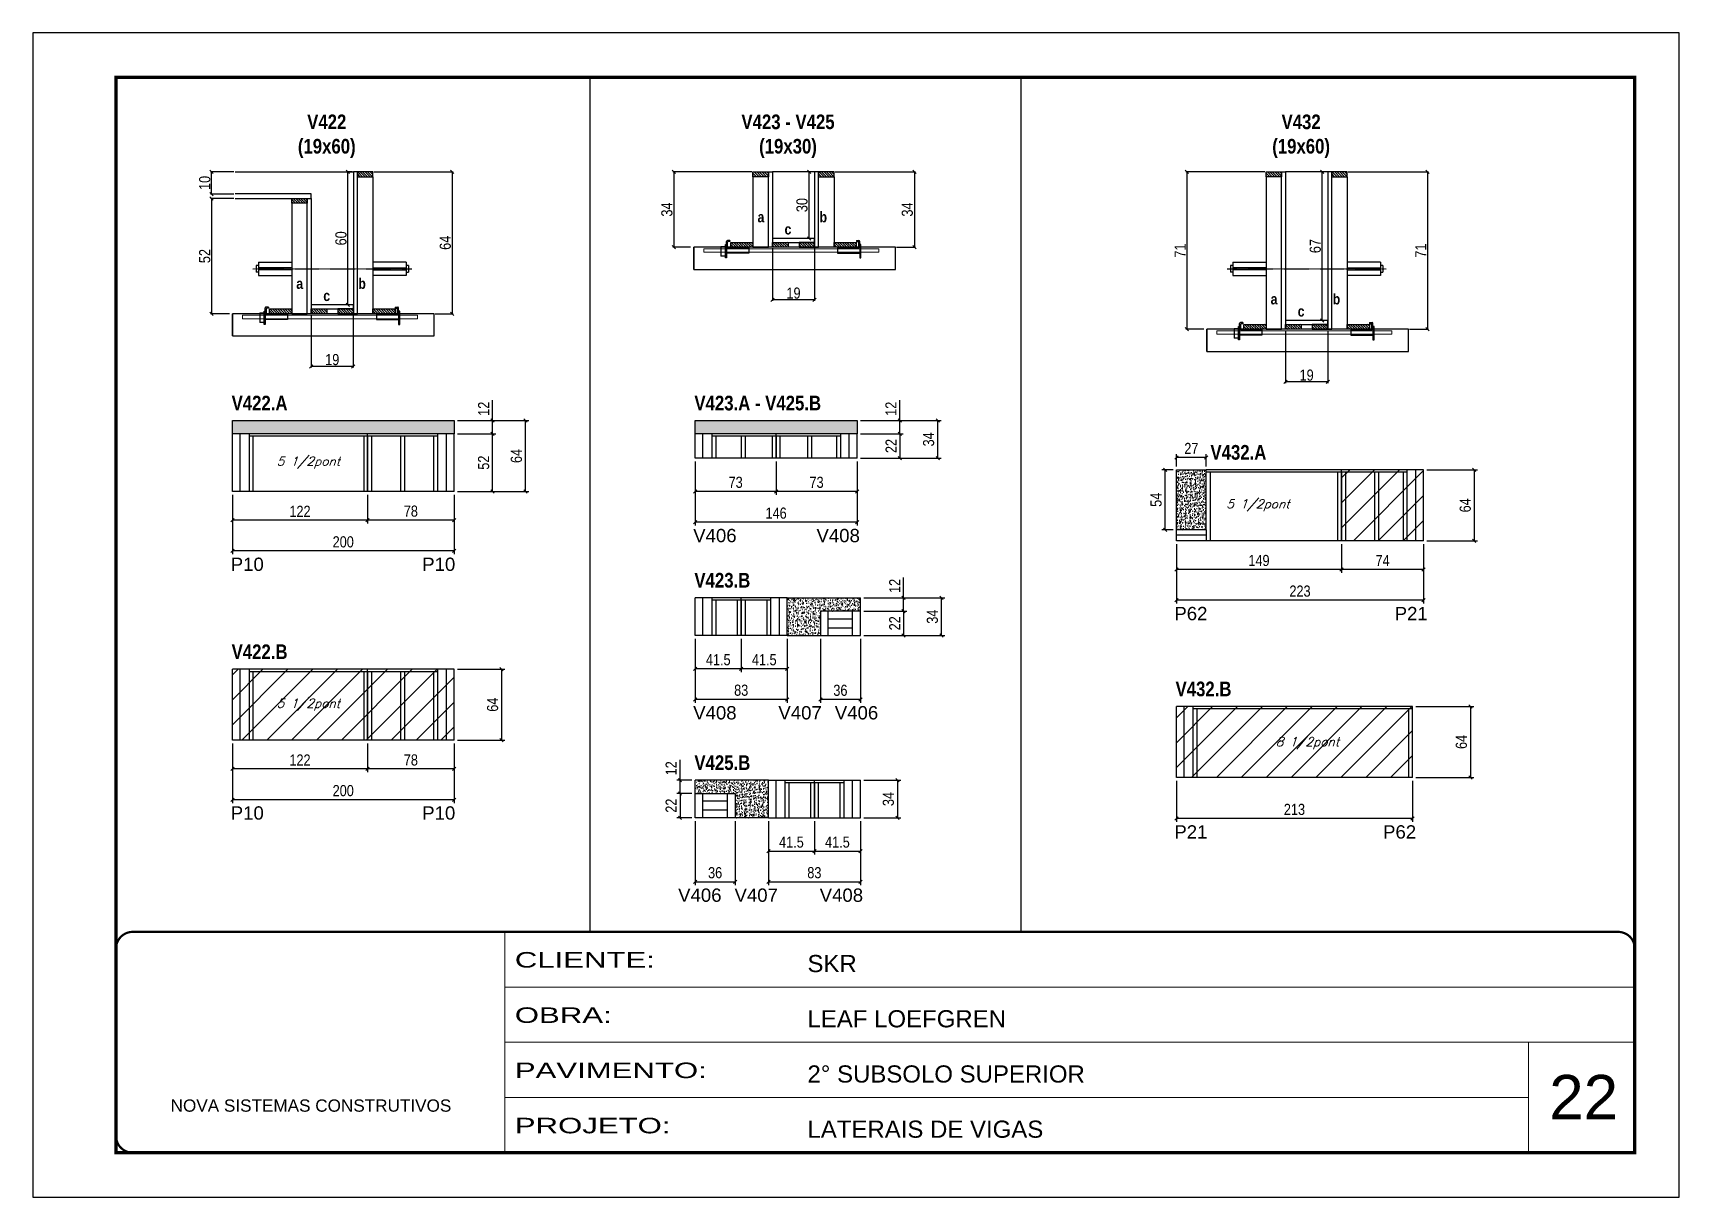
# Model space of a CAD drawing. Extents: x 3309 to 9590, y -2522 to 15424.
# Drawn here: x 4908 to 6393, y 7815 to 8865 of the extents above; entities that cross this region are included whole.
import ezdxf

# ---------------------------------------------------------------- set-up
doc = ezdxf.new("R2010")
doc.units = 0
for name, pattern in [('CONTINUO', [0]), ('DASHED', [0.75, 0.5, -0.25]), ('HIDDEN', [0.375, 0.25, -0.125])]:
    doc.linetypes.add(name, pattern=pattern)
for name, color, linetype in [('5', 5, 'Continuous'), ('barrote', 251, 'Continuous'), ('COTA', 241, 'Continuous'), ('detalhes', 4, 'Continuous'), ('NOMENCLATURA', 7, 'Continuous'), ('Painéis', 200, 'Continuous'), ('presilha', 1, 'Continuous'), ('SARR_2.2x10', 60, 'Continuous'), ('SARR_2.2x7', 40, 'Continuous'), ('SARR_3.5x7', 81, 'Continuous'), ('TENSOR', 3, 'Continuous'), ('texto', 7, 'Continuous')]:
    doc.layers.add(name, color=color, linetype=linetype)
for name, color, linetype, lineweight in [('CARIMBO', 255, 'Continuous', 9), ('CONCRETO', 251, 'Continuous', 25), ('Folhas', 255, 'Continuous', 9), ('Hachura', 251, 'Continuous', 9), ('SARRAFO DE PRESSAO', 251, 'DASHED', 9), ('SCO-___-LAJ', 2, 'Continuous', 0)]:
    doc.layers.add(name, color=color, linetype=linetype, lineweight=lineweight)
doc.layers.add('Laje_Perimetro', color=7, linetype='Continuous', plot=False)
doc.styles.add('ARIAL', font='arial.ttf')
doc.styles.add('COTA TECNICA', font='techl___.ttf', dxfattribs={"height": 10})
doc.styles.add('COTA TECNICA 2X', font='techl___.ttf', dxfattribs={"height": 10})
doc.styles.add('Romans', font='romans.shx')
doc.styles.get("Standard").update_dxf_attribs({"font": 'arial.ttf'})
doc.styles.add('TECNICA', font='techb___.ttf', dxfattribs={"height": 10})
doc.styles.add('Tecnologia', font='')
doc.styles.get('Tecnologia').set_extended_font_data('Forgotten Futurist')
doc.dimstyles.new('PAINEL', dxfattribs={"dimtxt": 10, "dimasz": 3, "dimexe": 3, "dimexo": 3, "dimgap": 3, "dimtad": 1, "dimdec": 1, "dimzin": 12, "dimdsep": 46, "dimtxsty": 'COTA TECNICA', "dimblk1": 'OBLIQUE', "dimblk2": 'OBLIQUE', "dimsah": 1, "dimcen": 0.9, "dimclrd": 4, "dimclre": 4, "dimclrt": 240, "dimadec": 1, "dimazin": 3, "dimtfac": 1, "dimtdec": 1, "dimtmove": 0, "dimatfit": 3, "dimfxl": 1, "dimtolj": 1, "dimtzin": 12, "dimarcsym": 0})
doc.dimstyles.new('SECAO', dxfattribs={"dimscale": 0.333333, "dimtxt": 5, "dimasz": 9, "dimexe": 3, "dimexo": 3, "dimgap": 3, "dimtad": 1, "dimdec": 1, "dimlfac": 0.5, "dimzin": 12, "dimdsep": 46, "dimtxsty": 'COTA TECNICA 2X', "dimblk1": 'OBLIQUE', "dimblk2": 'OBLIQUE', "dimsah": 1, "dimcen": 0.9, "dimclrd": 4, "dimclre": 4, "dimclrt": 240, "dimadec": 1, "dimazin": 3, "dimtfac": 1, "dimtdec": 1, "dimtmove": 0, "dimatfit": 3, "dimfxl": 1, "dimtolj": 1, "dimtzin": 12, "dimarcsym": 0})
pattern_1 = [(135, (38394.4781, -114900.4638), (-1.122532015, -1.122532015), [])]
pattern_2 = [(135, (38810.577, -114840.4638), (-1.122532015, -1.122532015), [])]
pattern_3 = [(135, (39273.461, -114914.4638), (-1.122532015, -1.122532015), [])]

msp = doc.modelspace()

# ---------------------------------------------------------------- texts
at = {"layer": '5', "linetype": 'Continuous'}
for s, rotation, p in [('V406', 0.00004, (5503.51, 8405.65)), ('V408', 0.00004, (5614.73, 8405.65)), ('P10', 359.99996, (5086.31, 8379.74)), ('P10', 0.00004, (5259.06, 8379.74)), ('P62', 0.00004, (5937.56, 8335.29)), ('P21', 0.00004, (6136.31, 8335.29)), ('V408', 0.00004, (5503.51, 8245.81)), ('V407', 0.00004, (5580.35, 8245.81)), ('V406', 0.00004, (5631.25, 8245.81)), ('P10', 359.99996, (5086.31, 8155.43)), ('P10', 0.00004, (5259.06, 8155.43)), ('P21', 0.00004, (5937.56, 8138.35)), ('P62', 0.00004, (6125.84, 8138.35)), ('V406', 359.99996, (5489.91, 8081.29)), ('V407', 359.99996, (5540.79, 8081.29)), ('V408', 359.99996, (5617.61, 8081.29))]:
    msp.add_text(s, height=12, rotation=rotation, dxfattribs=at).set_placement(p)
at = {"layer": 'CARIMBO', "style": 'ARIAL'}
msp.add_text('22', height=40, dxfattribs=at).set_placement((6275.73, 7885.13))
at = {"layer": 'detalhes', "style": 'TECNICA'}
for s, p in [('b', (5617.54, 8694.13)), ('a', (5561.56, 8694.14)), ('c', (5585.93, 8683.18)), ('b', (5201.44, 8634.13)), ('a', (5145.47, 8634.14)), ('c', (5169.83, 8623.18)), ('b', (6080.42, 8620.13)), ('a', (6024.45, 8620.14)), ('c', (6048.81, 8609.18))]:
    msp.add_text(s, height=9.6, dxfattribs=at).set_placement(p)
at = {"layer": 'NOMENCLATURA', "style": 'TECNICA'}
for s, p in [('V422.A', (5087.12, 8524.56)), ('V423.A - V425.B', (5504.59, 8524.56)), ('V432.A', (5970.12, 8480.11)), ('V423.B', (5504.59, 8364.73)), ('V422.B', (5087.12, 8300.25)), ('V432.B', (5938.64, 8266.69)), ('V425.B', (5504.59, 8200.21))]:
    msp.add_text(s, height=13.2, dxfattribs=at).set_placement(p)
at = {"layer": 'NOMENCLATURA', "char_height": 13.2, "attachment_point": 2, "style": 'TECNICA'}
for s, insert in [('V422\\P(19x60)', (5172.94, 8791.4)), ('V423 - V425\\P(19x30)', (5589.04, 8791.4)), ('V432\\P(19x60)', (6051.92, 8791.4))]:
    msp.add_mtext_dynamic_manual_height_columns(s, width=300.2766, gutter_width=1, heights=[0], dxfattribs=dict(at, insert=insert))
at = {"layer": 'texto', "color": 2, "char_height": 8, "attachment_point": 5, "style": 'Romans'}
for s, insert in [('{\\Q19;\\C256;5 1/2pont}', (5156.34, 8477.38)), ('{\\Q19;\\C256;5 1/2pont}', (6012.96, 8438.93)), ('{\\Q19;\\C256;5 1/2pont}', (5156.34, 8259.07)), ('{\\Q19;\\C256;8 1/2pont}', (6057.61, 8224.41))]:
    msp.add_mtext(s, dxfattribs=dict(at, insert=insert))

# ---------------------------------------------------------------- blocks, each defined once
blk = doc.blocks.new('9999999999')
at = {"color": 30, "linetype": 'CONTINUO'}
for p, q in [((98564.6, 34230.2), (98564.6, 34429.4)), ((98564.6, 34379.6), (99584, 34379.6)), ((98564.6, 34329.8), (99488, 34329.8)), ((99584, 34329.8), (99488, 34329.8)), ((99488, 34329.8), (99488, 34230.2)), ((98564.6, 34280), (99488, 34280))]:
    blk.add_line(p, q, dxfattribs=at)
at = {"color": 30, "linetype": 'CONTINUO', "const_width": 2}
blk.add_lwpolyline([(99584, 34230.2), (99584, 34414.4, 0.414214), (99569, 34429.4), (98229, 34429.4, 0.414214), (98214, 34414.4), (98214, 34245.2, 0.414214), (98229, 34230.2), (99584, 34230.2)], format="xyb", dxfattribs=at)
at = {"layer": 'Folhas'}
blk.add_lwpolyline([(98139, 34190.2), (99624, 34190.2), (99624, 35240.2), (98139, 35240.2)], close=True, dxfattribs=at)
at = {"layer": 'Folhas', "color": 30, "const_width": 3}
blk.add_lwpolyline([(98214, 34230.2), (99584, 34230.2), (99584, 35200.2), (98214, 35200.2)], close=True, dxfattribs=at)
at = {"color": 7, "linetype": 'Continuous', "ltscale": 5, "style": 'ARIAL'}
for s, height, p in [('SKR', 15.48, (98837.7, 34393.1)), ('LEAF LOEFGREN', 15.483, (98837.7, 34343.3)), ('2° SUBSOLO SUPERIOR', 15.483, (98837.7, 34293.5)), ('NOVA SISTEMAS CONSTRUTIVOS', 11.059, (98263.2, 34267.2)), ('LATERAIS DE VIGAS', 15.483, (98837.7, 34243.7))]:
    blk.add_text(s, height=height, dxfattribs=at).set_placement(p)
at = {"layer": 'Folhas', "color": 7, "style": 'Tecnologia', "width": 1.5}
for s, p in [('CLIENTE:', (98573.7, 34397.2)), ('OBRA:', (98573.7, 34347.3)), ('PAVIMENTO:', (98573.7, 34297.5)), ('PROJETO:', (98573.7, 34247.7))]:
    blk.add_text(s, height=14, dxfattribs=at).set_placement(p)
blk = doc.blocks.new('_Oblique')
at = {"color": 0, "linetype": 'ByBlock', "lineweight": -2}
blk.add_line((-0.5, -0.5), (0.5, 0.5), dxfattribs=at)
blk = doc.blocks.new('*D1382')
at = {"layer": 'COTA', "color": 4, "lineweight": -2, "transparency": 16777216}
for p, q in [((5158.9, 8610.7), (5158.9, 8563.2)), ((5196.9, 8610.7), (5196.9, 8563.2)), ((5196.9, 8564.2), (5158.9, 8564.2))]:
    blk.add_line(p, q, dxfattribs=at)
at = {"layer": 'Defpoints', "color": 0, "transparency": 16777216}
for p in [(5158.9, 8611.7), (5196.9, 8611.7), (5158.9, 8564.2)]:
    blk.add_point(p, dxfattribs=at)
at = {"layer": 'COTA', "color": 4, "lineweight": -2, "transparency": 16777216, "xscale": 3, "yscale": 3, "zscale": 3, "rotation": 180}
blk.add_blockref('_Oblique', (5158.9, 8564.2), dxfattribs=at)
at = {"layer": 'COTA', "color": 4, "lineweight": -2, "transparency": 16777216, "xscale": 3, "yscale": 3, "zscale": 3}
blk.add_blockref('_Oblique', (5196.9, 8564.2), dxfattribs=at)
at = {"layer": 'COTA', "color": 240, "transparency": 16777216, "insert": (5177.9, 8570.3), "char_height": 10, "attachment_point": 5, "style": 'COTA TECNICA 2X'}
blk.add_mtext('\\A1;19', dxfattribs=at)
blk = doc.blocks.new('PRESILHA METÁLICA 1')
at = {"layer": 'presilha'}
for p, q in [((0, 13), (6, 13)), ((0, 13), (0, 0)), ((6, 0), (0, 0)), ((6, 15.5), (7.5, 15.5)), ((6, -2.5), (6, 15.5)), ((6, 13), (6, 0)), ((7.5, 10.6), (7.5, 19.9)), ((7.5, 15.5), (7.5, -2.5)), ((37.5, 4.1), (7.5, 4.1)), ((12, 21), (8.6, 21)), ((9, 11.6), (9, 18.9)), ((12, 19.5), (9.6, 19.5)), ((37.5, 11), (9.6, 11)), ((12, 21), (12, 19.5)), ((37.5, 11), (37.5, 4.1)), ((7.5, -2.5), (6, -2.5))]:
    blk.add_line(p, q, dxfattribs=at)
for centre, radius, start, end in [((8.6, 19.9), 1.14, 90, 180), ((9.6, 18.9), 0.57, 90, 180), ((9.6, 11.6), 0.57, 180, 270)]:
    blk.add_arc(centre, radius, start, end, dxfattribs=at)
blk = doc.blocks.new('PRESILHA METÁLICA 2')
at = {"layer": 'presilha'}
for p, q in [((-5.2, 23.5), (-5.2, 22)), ((-5.2, 23.5), (-1.9, 23.5)), ((-0.8, 14.6), (-0.8, 22.4)), ((-30.8, 13.5), (-30.8, 6.6)), ((-30.8, 13.5), (-2.8, 13.5)), ((-30.8, 6.6), (-0.8, 6.6)), ((-5.2, 22), (-2.8, 22)), ((-2.2, 14.1), (-2.2, 21.4)), ((0.8, 18), (-0.8, 18)), ((-0.8, 18), (-0.8, 0)), ((-0.8, 0), (0.8, 0)), ((0.8, 0), (0.8, 18))]:
    blk.add_line(p, q, dxfattribs=at)
for centre, radius, start, end in [((-1.9, 22.4), 1.14, 0, 90), ((-2.8, 21.4), 0.57, 0, 90), ((-2.8, 14.1), 0.57, 270, 0)]:
    blk.add_arc(centre, radius, start, end, dxfattribs=at)
blk = doc.blocks.new('*D1383')
at = {"layer": 'COTA', "color": 4, "lineweight": -2, "transparency": 16777216}
for p, q in [((5215.5, 8739.7), (5287, 8739.7)), ((5286, 8739.7), (5286, 8611.7)), ((5270.8, 8611.7), (5287, 8611.7))]:
    blk.add_line(p, q, dxfattribs=at)
at = {"layer": 'Defpoints', "color": 0, "transparency": 16777216}
for p in [(5214.5, 8739.7), (5269.8, 8611.7), (5286, 8611.7)]:
    blk.add_point(p, dxfattribs=at)
at = {"layer": 'COTA', "color": 4, "lineweight": -2, "transparency": 16777216, "xscale": 3, "yscale": 3, "zscale": 3}
for p, rotation in [((5286, 8739.7), 90), ((5286, 8611.7), 270)]:
    blk.add_blockref('_Oblique', p, dxfattribs=dict(at, rotation=rotation))
at = {"layer": 'COTA', "color": 240, "transparency": 16777216, "insert": (5279.9, 8675.7), "char_height": 10, "attachment_point": 5, "rotation": 90, "style": 'COTA TECNICA 2X'}
blk.add_mtext('\\A1;64', dxfattribs=at)
blk = doc.blocks.new('*D1384')
at = {"layer": 'COTA', "color": 4, "lineweight": -2, "transparency": 16777216}
for p, q in [((5089.2, 8715.7), (5068, 8715.7)), ((5069, 8715.7), (5069, 8611.7)), ((5085.1, 8611.7), (5068, 8611.7))]:
    blk.add_line(p, q, dxfattribs=at)
at = {"layer": 'Defpoints', "color": 0, "transparency": 16777216}
for p in [(5090.2, 8715.7), (5069, 8611.7), (5086.1, 8611.7)]:
    blk.add_point(p, dxfattribs=at)
at = {"layer": 'COTA', "color": 4, "lineweight": -2, "transparency": 16777216, "xscale": 3, "yscale": 3, "zscale": 3}
for p, rotation in [((5069, 8715.7), 90), ((5069, 8611.7), 270)]:
    blk.add_blockref('_Oblique', p, dxfattribs=dict(at, rotation=rotation))
at = {"layer": 'COTA', "color": 240, "transparency": 16777216, "insert": (5062.9, 8663.7), "char_height": 10, "attachment_point": 5, "rotation": 90, "style": 'COTA TECNICA 2X'}
blk.add_mtext('\\A1;52', dxfattribs=at)
blk = doc.blocks.new('*D1385')
at = {"layer": 'COTA', "color": 4, "lineweight": -2, "transparency": 16777216}
for p, q in [((5195.9, 8739.7), (5190.9, 8739.7)), ((5191.9, 8619.7), (5191.9, 8739.7)), ((5195.9, 8619.7), (5190.9, 8619.7))]:
    blk.add_line(p, q, dxfattribs=at)
at = {"layer": 'Defpoints', "color": 0, "transparency": 16777216}
for p in [(5191.9, 8739.7), (5196.9, 8739.7), (5196.9, 8619.7)]:
    blk.add_point(p, dxfattribs=at)
at = {"layer": 'COTA', "color": 4, "lineweight": -2, "transparency": 16777216, "xscale": 3, "yscale": 3, "zscale": 3}
for p, rotation in [((5191.9, 8739.7), 90), ((5191.9, 8619.7), 270)]:
    blk.add_blockref('_Oblique', p, dxfattribs=dict(at, rotation=rotation))
at = {"layer": 'COTA', "color": 240, "transparency": 16777216, "insert": (5185.8, 8679.7), "char_height": 10, "attachment_point": 5, "rotation": 90, "style": 'COTA TECNICA 2X'}
blk.add_mtext('\\A1;60', dxfattribs=at)
blk = doc.blocks.new('*D1386')
at = {"layer": 'COTA', "color": 4, "lineweight": -2, "transparency": 16777216}
for p, q in [((5089.2, 8739.7), (5068, 8739.7)), ((5069, 8719.7), (5069, 8739.7)), ((5089.2, 8719.7), (5068, 8719.7))]:
    blk.add_line(p, q, dxfattribs=at)
at = {"layer": 'Defpoints', "color": 0, "transparency": 16777216}
for p in [(5069, 8739.7), (5090.2, 8739.7), (5090.2, 8719.7)]:
    blk.add_point(p, dxfattribs=at)
at = {"layer": 'COTA', "color": 4, "lineweight": -2, "transparency": 16777216, "xscale": 3, "yscale": 3, "zscale": 3}
for p, rotation in [((5069, 8739.7), 90), ((5069, 8719.7), 270)]:
    blk.add_blockref('_Oblique', p, dxfattribs=dict(at, rotation=rotation))
at = {"layer": 'COTA', "color": 240, "transparency": 16777216, "insert": (5062.9, 8729.7), "char_height": 10, "attachment_point": 5, "rotation": 90, "style": 'COTA TECNICA 2X'}
blk.add_mtext('\\A1;10', dxfattribs=at)
blk = doc.blocks.new('*D1387')
at = {"layer": 'COTA', "color": 4, "linetype": 'ByBlock', "lineweight": -2, "transparency": 16777216}
for p, q in [((5209.8, 8224.1), (5209.8, 8198.2)), ((5287.8, 8224.1), (5287.8, 8198.2)), ((5287.8, 8201.2), (5209.8, 8201.2))]:
    blk.add_line(p, q, dxfattribs=at)
at = {"layer": 'Defpoints', "color": 0, "linetype": 'ByBlock', "transparency": 16777216}
for p in [(5209.8, 8227.1), (5287.8, 8227.1), (5209.8, 8201.2)]:
    blk.add_point(p, dxfattribs=at)
at = {"layer": 'COTA', "color": 4, "linetype": 'ByBlock', "lineweight": -2, "transparency": 16777216, "xscale": 3, "yscale": 3, "zscale": 3, "rotation": 180}
blk.add_blockref('_Oblique', (5209.8, 8201.2), dxfattribs=at)
at = {"layer": 'COTA', "color": 4, "linetype": 'ByBlock', "lineweight": -2, "transparency": 16777216, "xscale": 3, "yscale": 3, "zscale": 3}
blk.add_blockref('_Oblique', (5287.8, 8201.2), dxfattribs=at)
at = {"layer": 'COTA', "color": 240, "linetype": 'ByBlock', "transparency": 16777216, "insert": (5248.8, 8209.2), "char_height": 10, "attachment_point": 5, "style": 'COTA TECNICA'}
blk.add_mtext('\\A1;78', dxfattribs=at)
blk = doc.blocks.new('*D1388')
at = {"layer": 'COTA', "color": 4, "linetype": 'ByBlock', "lineweight": -2, "transparency": 16777216}
for p, q in [((5087.8, 8224.1), (5087.8, 8198.2)), ((5209.8, 8224.1), (5209.8, 8198.2)), ((5209.8, 8201.2), (5087.8, 8201.2))]:
    blk.add_line(p, q, dxfattribs=at)
at = {"layer": 'Defpoints', "color": 0, "linetype": 'ByBlock', "transparency": 16777216}
for p in [(5087.8, 8227.1), (5209.8, 8227.1), (5087.8, 8201.2)]:
    blk.add_point(p, dxfattribs=at)
at = {"layer": 'COTA', "color": 4, "linetype": 'ByBlock', "lineweight": -2, "transparency": 16777216, "xscale": 3, "yscale": 3, "zscale": 3, "rotation": 180}
blk.add_blockref('_Oblique', (5087.8, 8201.2), dxfattribs=at)
at = {"layer": 'COTA', "color": 4, "linetype": 'ByBlock', "lineweight": -2, "transparency": 16777216, "xscale": 3, "yscale": 3, "zscale": 3}
blk.add_blockref('_Oblique', (5209.8, 8201.2), dxfattribs=at)
at = {"layer": 'COTA', "color": 240, "linetype": 'ByBlock', "transparency": 16777216, "insert": (5148.8, 8209.2), "char_height": 10, "attachment_point": 5, "style": 'COTA TECNICA'}
blk.add_mtext('\\A1;122', dxfattribs=at)
blk = doc.blocks.new('*D1391')
at = {"layer": 'COTA', "color": 4, "linetype": 'ByBlock', "lineweight": -2, "transparency": 16777216}
for p, q in [((5087.8, 8224.1), (5087.8, 8170.4)), ((5287.8, 8224.1), (5287.8, 8170.4)), ((5287.8, 8173.4), (5087.8, 8173.4))]:
    blk.add_line(p, q, dxfattribs=at)
at = {"layer": 'Defpoints', "color": 0, "linetype": 'ByBlock', "transparency": 16777216}
for p in [(5087.8, 8227.1), (5287.8, 8227.1), (5087.8, 8173.4)]:
    blk.add_point(p, dxfattribs=at)
at = {"layer": 'COTA', "color": 4, "linetype": 'ByBlock', "lineweight": -2, "transparency": 16777216, "xscale": 3, "yscale": 3, "zscale": 3, "rotation": 180}
blk.add_blockref('_Oblique', (5087.8, 8173.4), dxfattribs=at)
at = {"layer": 'COTA', "color": 4, "linetype": 'ByBlock', "lineweight": -2, "transparency": 16777216, "xscale": 3, "yscale": 3, "zscale": 3}
blk.add_blockref('_Oblique', (5287.8, 8173.4), dxfattribs=at)
at = {"layer": 'COTA', "color": 240, "linetype": 'ByBlock', "transparency": 16777216, "insert": (5187.8, 8181.5), "char_height": 10, "attachment_point": 5, "style": 'COTA TECNICA'}
blk.add_mtext('\\A1;200', dxfattribs=at)
blk = doc.blocks.new('*D1392')
at = {"layer": 'COTA', "color": 4, "lineweight": -2, "transparency": 16777216}
for p, q in [((5290.8, 8291.1), (5333.7, 8291.1)), ((5330.7, 8291.1), (5330.7, 8227.1)), ((5290.8, 8227.1), (5333.7, 8227.1))]:
    blk.add_line(p, q, dxfattribs=at)
at = {"layer": 'Defpoints', "color": 0, "transparency": 16777216}
for p in [(5287.8, 8291.1), (5287.8, 8227.1), (5330.7, 8227.1)]:
    blk.add_point(p, dxfattribs=at)
at = {"layer": 'COTA', "color": 4, "lineweight": -2, "transparency": 16777216, "xscale": 3, "yscale": 3, "zscale": 3}
for p, rotation in [((5330.7, 8291.1), 90), ((5330.7, 8227.1), 270)]:
    blk.add_blockref('_Oblique', p, dxfattribs=dict(at, rotation=rotation))
at = {"layer": 'COTA', "color": 240, "transparency": 16777216, "insert": (5322.6, 8259.1), "char_height": 10, "attachment_point": 5, "rotation": 90, "style": 'COTA TECNICA'}
blk.add_mtext('\\A1;64', dxfattribs=at)
blk = doc.blocks.new('*D1389')
at = {"layer": 'COTA', "color": 4, "linetype": 'ByBlock', "lineweight": -2, "transparency": 16777216}
for p, q in [((5209.8, 8448.4), (5209.8, 8422.5)), ((5287.8, 8448.4), (5287.8, 8422.5)), ((5287.8, 8425.5), (5209.8, 8425.5))]:
    blk.add_line(p, q, dxfattribs=at)
at = {"layer": 'Defpoints', "color": 0, "linetype": 'ByBlock', "transparency": 16777216}
for p in [(5209.8, 8451.4), (5287.8, 8451.4), (5209.8, 8425.5)]:
    blk.add_point(p, dxfattribs=at)
at = {"layer": 'COTA', "color": 4, "linetype": 'ByBlock', "lineweight": -2, "transparency": 16777216, "xscale": 3, "yscale": 3, "zscale": 3, "rotation": 180}
blk.add_blockref('_Oblique', (5209.8, 8425.5), dxfattribs=at)
at = {"layer": 'COTA', "color": 4, "linetype": 'ByBlock', "lineweight": -2, "transparency": 16777216, "xscale": 3, "yscale": 3, "zscale": 3}
blk.add_blockref('_Oblique', (5287.8, 8425.5), dxfattribs=at)
at = {"layer": 'COTA', "color": 240, "linetype": 'ByBlock', "transparency": 16777216, "insert": (5248.8, 8433.6), "char_height": 10, "attachment_point": 5, "style": 'COTA TECNICA'}
blk.add_mtext('\\A1;78', dxfattribs=at)
blk = doc.blocks.new('*D1390')
at = {"layer": 'COTA', "color": 4, "linetype": 'ByBlock', "lineweight": -2, "transparency": 16777216}
for p, q in [((5087.8, 8448.4), (5087.8, 8422.5)), ((5209.8, 8448.4), (5209.8, 8422.5)), ((5209.8, 8425.5), (5087.8, 8425.5))]:
    blk.add_line(p, q, dxfattribs=at)
at = {"layer": 'Defpoints', "color": 0, "linetype": 'ByBlock', "transparency": 16777216}
for p in [(5087.8, 8451.4), (5209.8, 8451.4), (5087.8, 8425.5)]:
    blk.add_point(p, dxfattribs=at)
at = {"layer": 'COTA', "color": 4, "linetype": 'ByBlock', "lineweight": -2, "transparency": 16777216, "xscale": 3, "yscale": 3, "zscale": 3, "rotation": 180}
blk.add_blockref('_Oblique', (5087.8, 8425.5), dxfattribs=at)
at = {"layer": 'COTA', "color": 4, "linetype": 'ByBlock', "lineweight": -2, "transparency": 16777216, "xscale": 3, "yscale": 3, "zscale": 3}
blk.add_blockref('_Oblique', (5209.8, 8425.5), dxfattribs=at)
at = {"layer": 'COTA', "color": 240, "linetype": 'ByBlock', "transparency": 16777216, "insert": (5148.8, 8433.5), "char_height": 10, "attachment_point": 5, "style": 'COTA TECNICA'}
blk.add_mtext('\\A1;122', dxfattribs=at)
blk = doc.blocks.new('*D1393')
at = {"layer": 'COTA', "color": 4, "linetype": 'ByBlock', "lineweight": -2, "transparency": 16777216}
for p, q in [((5087.8, 8448.4), (5087.8, 8394.8)), ((5287.8, 8448.4), (5287.8, 8394.8)), ((5287.8, 8397.8), (5087.8, 8397.8))]:
    blk.add_line(p, q, dxfattribs=at)
at = {"layer": 'Defpoints', "color": 0, "linetype": 'ByBlock', "transparency": 16777216}
for p in [(5087.8, 8451.4), (5287.8, 8451.4), (5087.8, 8397.8)]:
    blk.add_point(p, dxfattribs=at)
at = {"layer": 'COTA', "color": 4, "linetype": 'ByBlock', "lineweight": -2, "transparency": 16777216, "xscale": 3, "yscale": 3, "zscale": 3, "rotation": 180}
blk.add_blockref('_Oblique', (5087.8, 8397.8), dxfattribs=at)
at = {"layer": 'COTA', "color": 4, "linetype": 'ByBlock', "lineweight": -2, "transparency": 16777216, "xscale": 3, "yscale": 3, "zscale": 3}
blk.add_blockref('_Oblique', (5287.8, 8397.8), dxfattribs=at)
at = {"layer": 'COTA', "color": 240, "linetype": 'ByBlock', "transparency": 16777216, "insert": (5187.8, 8405.9), "char_height": 10, "attachment_point": 5, "style": 'COTA TECNICA'}
blk.add_mtext('\\A1;200', dxfattribs=at)
blk = doc.blocks.new('*D1394')
at = {"layer": 'COTA', "color": 4, "lineweight": -2, "transparency": 16777216}
for p, q in [((5290.8, 8503.4), (5325.6, 8503.4)), ((5322.6, 8451.4), (5322.6, 8503.4)), ((5290.8, 8451.4), (5325.6, 8451.4))]:
    blk.add_line(p, q, dxfattribs=at)
at = {"layer": 'Defpoints', "color": 0, "transparency": 16777216}
for p in [(5287.8, 8503.4), (5322.6, 8503.4), (5287.8, 8451.4)]:
    blk.add_point(p, dxfattribs=at)
at = {"layer": 'COTA', "color": 4, "lineweight": -2, "transparency": 16777216, "xscale": 3, "yscale": 3, "zscale": 3}
for p, rotation in [((5322.6, 8503.4), 90), ((5322.6, 8451.4), 270)]:
    blk.add_blockref('_Oblique', p, dxfattribs=dict(at, rotation=rotation))
at = {"layer": 'COTA', "color": 240, "transparency": 16777216, "insert": (5314.5, 8477.4), "char_height": 10, "attachment_point": 5, "rotation": 90, "style": 'COTA TECNICA'}
blk.add_mtext('\\A1;52', dxfattribs=at)
blk = doc.blocks.new('*D1395')
at = {"layer": 'COTA', "color": 4, "lineweight": -2, "transparency": 16777216}
for p, q in [((5322.6, 8515.4), (5322.6, 8533.7)), ((5290.8, 8515.4), (5325.6, 8515.4)), ((5322.6, 8503.4), (5322.6, 8515.4)), ((5290.8, 8503.4), (5325.6, 8503.4))]:
    blk.add_line(p, q, dxfattribs=at)
at = {"layer": 'Defpoints', "color": 0, "transparency": 16777216}
for p in [(5287.8, 8515.4), (5322.6, 8515.4), (5287.8, 8503.4)]:
    blk.add_point(p, dxfattribs=at)
at = {"layer": 'COTA', "color": 4, "lineweight": -2, "transparency": 16777216, "xscale": 3, "yscale": 3, "zscale": 3}
for p, rotation in [((5322.6, 8515.4), 90), ((5322.6, 8503.4), 270)]:
    blk.add_blockref('_Oblique', p, dxfattribs=dict(at, rotation=rotation))
at = {"layer": 'COTA', "color": 240, "transparency": 16777216, "insert": (5314.5, 8526), "char_height": 10, "attachment_point": 5, "rotation": 90, "style": 'COTA TECNICA'}
blk.add_mtext('\\A1;12', dxfattribs=at)
blk = doc.blocks.new('*D1396')
at = {"layer": 'COTA', "color": 4, "lineweight": -2, "transparency": 16777216}
for p, q in [((5290.8, 8515.4), (5355.1, 8515.4)), ((5352.1, 8451.4), (5352.1, 8515.4)), ((5290.8, 8451.4), (5355.1, 8451.4))]:
    blk.add_line(p, q, dxfattribs=at)
at = {"layer": 'Defpoints', "color": 0, "transparency": 16777216}
for p in [(5287.8, 8515.4), (5352.1, 8515.4), (5287.8, 8451.4)]:
    blk.add_point(p, dxfattribs=at)
at = {"layer": 'COTA', "color": 4, "lineweight": -2, "transparency": 16777216, "xscale": 3, "yscale": 3, "zscale": 3}
for p, rotation in [((5352.1, 8515.4), 90), ((5352.1, 8451.4), 270)]:
    blk.add_blockref('_Oblique', p, dxfattribs=dict(at, rotation=rotation))
at = {"layer": 'COTA', "color": 240, "transparency": 16777216, "insert": (5344, 8483.4), "char_height": 10, "attachment_point": 5, "rotation": 90, "style": 'COTA TECNICA'}
blk.add_mtext('\\A1;64', dxfattribs=at)
blk = doc.blocks.new('*D1397')
at = {"layer": 'COTA', "color": 4, "lineweight": -2, "transparency": 16777216}
for p, q in [((5575, 8670.7), (5575, 8623.2)), ((5613, 8670.7), (5613, 8623.2)), ((5613, 8624.2), (5575, 8624.2))]:
    blk.add_line(p, q, dxfattribs=at)
at = {"layer": 'Defpoints', "color": 0, "transparency": 16777216}
for p in [(5575, 8671.7), (5613, 8671.7), (5575, 8624.2)]:
    blk.add_point(p, dxfattribs=at)
at = {"layer": 'COTA', "color": 4, "lineweight": -2, "transparency": 16777216, "xscale": 3, "yscale": 3, "zscale": 3, "rotation": 180}
blk.add_blockref('_Oblique', (5575, 8624.2), dxfattribs=at)
at = {"layer": 'COTA', "color": 4, "lineweight": -2, "transparency": 16777216, "xscale": 3, "yscale": 3, "zscale": 3}
blk.add_blockref('_Oblique', (5613, 8624.2), dxfattribs=at)
at = {"layer": 'COTA', "color": 240, "transparency": 16777216, "insert": (5594, 8630.3), "char_height": 10, "attachment_point": 5, "style": 'COTA TECNICA 2X'}
blk.add_mtext('\\A1;19', dxfattribs=at)
blk = doc.blocks.new('*D1398')
at = {"layer": 'COTA', "color": 4, "lineweight": -2, "transparency": 16777216}
for p, q in [((5556.4, 8739.7), (5485, 8739.7)), ((5486, 8739.7), (5486, 8671.7)), ((5501.2, 8671.7), (5485, 8671.7))]:
    blk.add_line(p, q, dxfattribs=at)
at = {"layer": 'Defpoints', "color": 0, "transparency": 16777216}
for p in [(5557.4, 8739.7), (5486, 8671.7), (5502.2, 8671.7)]:
    blk.add_point(p, dxfattribs=at)
at = {"layer": 'COTA', "color": 4, "lineweight": -2, "transparency": 16777216, "xscale": 3, "yscale": 3, "zscale": 3}
for p, rotation in [((5486, 8739.7), 90), ((5486, 8671.7), 270)]:
    blk.add_blockref('_Oblique', p, dxfattribs=dict(at, rotation=rotation))
at = {"layer": 'COTA', "color": 240, "transparency": 16777216, "insert": (5479.8, 8705.7), "char_height": 10, "attachment_point": 5, "rotation": 90, "style": 'COTA TECNICA 2X'}
blk.add_mtext('\\A1;34', dxfattribs=at)
blk = doc.blocks.new('*D1399')
at = {"layer": 'COTA', "color": 4, "lineweight": -2, "transparency": 16777216}
for p, q in [((5631.6, 8739.7), (5704, 8739.7)), ((5703, 8739.7), (5703, 8671.7)), ((5686.9, 8671.7), (5704, 8671.7))]:
    blk.add_line(p, q, dxfattribs=at)
at = {"layer": 'Defpoints', "color": 0, "transparency": 16777216}
for p in [(5630.6, 8739.7), (5685.9, 8671.7), (5703, 8671.7)]:
    blk.add_point(p, dxfattribs=at)
at = {"layer": 'COTA', "color": 4, "lineweight": -2, "transparency": 16777216, "xscale": 3, "yscale": 3, "zscale": 3}
for p, rotation in [((5703, 8739.7), 90), ((5703, 8671.7), 270)]:
    blk.add_blockref('_Oblique', p, dxfattribs=dict(at, rotation=rotation))
at = {"layer": 'COTA', "color": 240, "transparency": 16777216, "insert": (5696.7, 8705.7), "char_height": 10, "attachment_point": 5, "rotation": 90, "style": 'COTA TECNICA 2X'}
blk.add_mtext('\\A1;34', dxfattribs=at)
blk = doc.blocks.new('*D1400')
at = {"layer": 'COTA', "color": 4, "lineweight": -2, "transparency": 16777216}
for p, q in [((5612, 8739.7), (5607, 8739.7)), ((5608, 8679.7), (5608, 8739.7)), ((5612, 8679.7), (5607, 8679.7))]:
    blk.add_line(p, q, dxfattribs=at)
at = {"layer": 'Defpoints', "color": 0, "transparency": 16777216}
for p in [(5608, 8739.7), (5613, 8739.7), (5613, 8679.7)]:
    blk.add_point(p, dxfattribs=at)
at = {"layer": 'COTA', "color": 4, "lineweight": -2, "transparency": 16777216, "xscale": 3, "yscale": 3, "zscale": 3}
for p, rotation in [((5608, 8739.7), 90), ((5608, 8679.7), 270)]:
    blk.add_blockref('_Oblique', p, dxfattribs=dict(at, rotation=rotation))
at = {"layer": 'COTA', "color": 240, "transparency": 16777216, "insert": (5601.7, 8709.7), "char_height": 10, "attachment_point": 5, "rotation": 90, "style": 'COTA TECNICA 2X'}
blk.add_mtext('\\A1;30', dxfattribs=at)
blk = doc.blocks.new('*D1401')
at = {"layer": 'COTA', "color": 4, "linetype": 'ByBlock', "lineweight": -2, "transparency": 16777216}
for p, q in [((5578.3, 8478.4), (5578.3, 8448.4)), ((5651.3, 8478.4), (5651.3, 8448.4)), ((5651.3, 8451.4), (5578.3, 8451.4))]:
    blk.add_line(p, q, dxfattribs=at)
at = {"layer": 'Defpoints', "color": 0, "linetype": 'ByBlock', "transparency": 16777216}
for p in [(5578.3, 8481.4), (5651.3, 8481.4), (5578.3, 8451.4)]:
    blk.add_point(p, dxfattribs=at)
at = {"layer": 'COTA', "color": 4, "linetype": 'ByBlock', "lineweight": -2, "transparency": 16777216, "xscale": 3, "yscale": 3, "zscale": 3, "rotation": 180}
blk.add_blockref('_Oblique', (5578.3, 8451.4), dxfattribs=at)
at = {"layer": 'COTA', "color": 4, "linetype": 'ByBlock', "lineweight": -2, "transparency": 16777216, "xscale": 3, "yscale": 3, "zscale": 3}
blk.add_blockref('_Oblique', (5651.3, 8451.4), dxfattribs=at)
at = {"layer": 'COTA', "color": 240, "linetype": 'ByBlock', "transparency": 16777216, "insert": (5614.8, 8459.6), "char_height": 10, "attachment_point": 5, "style": 'COTA TECNICA'}
blk.add_mtext('\\A1;73', dxfattribs=at)
blk = doc.blocks.new('*D1402')
at = {"layer": 'COTA', "color": 4, "linetype": 'ByBlock', "lineweight": -2, "transparency": 16777216}
for p, q in [((5505.3, 8478.4), (5505.3, 8448.4)), ((5578.3, 8478.4), (5578.3, 8448.4)), ((5578.3, 8451.4), (5505.3, 8451.4))]:
    blk.add_line(p, q, dxfattribs=at)
at = {"layer": 'Defpoints', "color": 0, "linetype": 'ByBlock', "transparency": 16777216}
for p in [(5505.3, 8481.4), (5578.3, 8481.4), (5505.3, 8451.4)]:
    blk.add_point(p, dxfattribs=at)
at = {"layer": 'COTA', "color": 4, "linetype": 'ByBlock', "lineweight": -2, "transparency": 16777216, "xscale": 3, "yscale": 3, "zscale": 3, "rotation": 180}
blk.add_blockref('_Oblique', (5505.3, 8451.4), dxfattribs=at)
at = {"layer": 'COTA', "color": 4, "linetype": 'ByBlock', "lineweight": -2, "transparency": 16777216, "xscale": 3, "yscale": 3, "zscale": 3}
blk.add_blockref('_Oblique', (5578.3, 8451.4), dxfattribs=at)
at = {"layer": 'COTA', "color": 240, "linetype": 'ByBlock', "transparency": 16777216, "insert": (5541.8, 8459.6), "char_height": 10, "attachment_point": 5, "style": 'COTA TECNICA'}
blk.add_mtext('\\A1;73', dxfattribs=at)
blk = doc.blocks.new('*D1405')
at = {"layer": 'COTA', "color": 4, "linetype": 'ByBlock', "lineweight": -2, "transparency": 16777216}
for p, q in [((5505.3, 8478.4), (5505.3, 8420.7)), ((5651.3, 8478.4), (5651.3, 8420.7)), ((5651.3, 8423.7), (5505.3, 8423.7))]:
    blk.add_line(p, q, dxfattribs=at)
at = {"layer": 'Defpoints', "color": 0, "linetype": 'ByBlock', "transparency": 16777216}
for p in [(5505.3, 8481.4), (5651.3, 8481.4), (5505.3, 8423.7)]:
    blk.add_point(p, dxfattribs=at)
at = {"layer": 'COTA', "color": 4, "linetype": 'ByBlock', "lineweight": -2, "transparency": 16777216, "xscale": 3, "yscale": 3, "zscale": 3, "rotation": 180}
blk.add_blockref('_Oblique', (5505.3, 8423.7), dxfattribs=at)
at = {"layer": 'COTA', "color": 4, "linetype": 'ByBlock', "lineweight": -2, "transparency": 16777216, "xscale": 3, "yscale": 3, "zscale": 3}
blk.add_blockref('_Oblique', (5651.3, 8423.7), dxfattribs=at)
at = {"layer": 'COTA', "color": 240, "linetype": 'ByBlock', "transparency": 16777216, "insert": (5578.3, 8431.8), "char_height": 10, "attachment_point": 5, "style": 'COTA TECNICA'}
blk.add_mtext('\\A1;146', dxfattribs=at)
blk = doc.blocks.new('*D1406')
at = {"layer": 'COTA', "color": 4, "lineweight": -2, "transparency": 16777216}
for p, q in [((5654.3, 8503.4), (5693, 8503.4)), ((5690, 8503.4), (5690, 8481.4)), ((5654.3, 8481.4), (5693, 8481.4))]:
    blk.add_line(p, q, dxfattribs=at)
at = {"layer": 'Defpoints', "color": 0, "transparency": 16777216}
for p in [(5651.3, 8503.4), (5651.3, 8481.4), (5690, 8481.4)]:
    blk.add_point(p, dxfattribs=at)
at = {"layer": 'COTA', "color": 4, "lineweight": -2, "transparency": 16777216, "xscale": 3, "yscale": 3, "zscale": 3}
for p, rotation in [((5690, 8503.4), 90), ((5690, 8481.4), 270)]:
    blk.add_blockref('_Oblique', p, dxfattribs=dict(at, rotation=rotation))
at = {"layer": 'COTA', "color": 240, "transparency": 16777216, "insert": (5682, 8492.4), "char_height": 10, "attachment_point": 5, "rotation": 90, "style": 'COTA TECNICA'}
blk.add_mtext('\\A1;22', dxfattribs=at)
blk = doc.blocks.new('*D1403')
at = {"layer": 'COTA', "color": 4, "linetype": 'ByBlock', "lineweight": -2, "transparency": 16777216}
for p, q in [((5546.8, 8318.5), (5546.8, 8288.5)), ((5588.3, 8318.5), (5588.3, 8288.5)), ((5588.3, 8291.5), (5546.8, 8291.5))]:
    blk.add_line(p, q, dxfattribs=at)
at = {"layer": 'Defpoints', "color": 0, "linetype": 'ByBlock', "transparency": 16777216}
for p in [(5546.8, 8321.5), (5588.3, 8321.5), (5546.8, 8291.5)]:
    blk.add_point(p, dxfattribs=at)
at = {"layer": 'COTA', "color": 4, "linetype": 'ByBlock', "lineweight": -2, "transparency": 16777216, "xscale": 3, "yscale": 3, "zscale": 3, "rotation": 180}
blk.add_blockref('_Oblique', (5546.8, 8291.5), dxfattribs=at)
at = {"layer": 'COTA', "color": 4, "linetype": 'ByBlock', "lineweight": -2, "transparency": 16777216, "xscale": 3, "yscale": 3, "zscale": 3}
blk.add_blockref('_Oblique', (5588.3, 8291.5), dxfattribs=at)
at = {"layer": 'COTA', "color": 240, "linetype": 'ByBlock', "transparency": 16777216, "insert": (5567.6, 8299.6), "char_height": 10, "attachment_point": 5, "style": 'COTA TECNICA'}
blk.add_mtext('\\A1;41.5', dxfattribs=at)
blk = doc.blocks.new('*D1404')
at = {"layer": 'COTA', "color": 4, "linetype": 'ByBlock', "lineweight": -2, "transparency": 16777216}
for p, q in [((5505.3, 8318.5), (5505.3, 8288.5)), ((5546.8, 8318.5), (5546.8, 8288.5)), ((5546.8, 8291.5), (5505.3, 8291.5))]:
    blk.add_line(p, q, dxfattribs=at)
at = {"layer": 'Defpoints', "color": 0, "linetype": 'ByBlock', "transparency": 16777216}
for p in [(5505.3, 8321.5), (5546.8, 8321.5), (5505.3, 8291.5)]:
    blk.add_point(p, dxfattribs=at)
at = {"layer": 'COTA', "color": 4, "linetype": 'ByBlock', "lineweight": -2, "transparency": 16777216, "xscale": 3, "yscale": 3, "zscale": 3, "rotation": 180}
blk.add_blockref('_Oblique', (5505.3, 8291.5), dxfattribs=at)
at = {"layer": 'COTA', "color": 4, "linetype": 'ByBlock', "lineweight": -2, "transparency": 16777216, "xscale": 3, "yscale": 3, "zscale": 3}
blk.add_blockref('_Oblique', (5546.8, 8291.5), dxfattribs=at)
at = {"layer": 'COTA', "color": 240, "linetype": 'ByBlock', "transparency": 16777216, "insert": (5526.1, 8299.6), "char_height": 10, "attachment_point": 5, "style": 'COTA TECNICA'}
blk.add_mtext('\\A1;41.5', dxfattribs=at)
blk = doc.blocks.new('*D1407')
at = {"layer": 'COTA', "color": 4, "linetype": 'ByBlock', "lineweight": -2, "transparency": 16777216}
for p, q in [((5505.3, 8318.5), (5505.3, 8260.8)), ((5588.3, 8318.5), (5588.3, 8260.8)), ((5588.3, 8263.8), (5505.3, 8263.8))]:
    blk.add_line(p, q, dxfattribs=at)
at = {"layer": 'Defpoints', "color": 0, "linetype": 'ByBlock', "transparency": 16777216}
for p in [(5505.3, 8321.5), (5588.3, 8321.5), (5505.3, 8263.8)]:
    blk.add_point(p, dxfattribs=at)
at = {"layer": 'COTA', "color": 4, "linetype": 'ByBlock', "lineweight": -2, "transparency": 16777216, "xscale": 3, "yscale": 3, "zscale": 3, "rotation": 180}
blk.add_blockref('_Oblique', (5505.3, 8263.8), dxfattribs=at)
at = {"layer": 'COTA', "color": 4, "linetype": 'ByBlock', "lineweight": -2, "transparency": 16777216, "xscale": 3, "yscale": 3, "zscale": 3}
blk.add_blockref('_Oblique', (5588.3, 8263.8), dxfattribs=at)
at = {"layer": 'COTA', "color": 240, "linetype": 'ByBlock', "transparency": 16777216, "insert": (5546.8, 8272.1), "char_height": 10, "attachment_point": 5, "style": 'COTA TECNICA'}
blk.add_mtext('\\A1;83', dxfattribs=at)
blk = doc.blocks.new('*D1408')
at = {"layer": 'COTA', "color": 4, "lineweight": -2, "transparency": 16777216}
for p, q in [((5618.3, 8318.5), (5618.3, 8260.8)), ((5654.3, 8318.5), (5654.3, 8260.8)), ((5654.3, 8263.8), (5618.3, 8263.8))]:
    blk.add_line(p, q, dxfattribs=at)
at = {"layer": 'Defpoints', "color": 0, "transparency": 16777216}
for p in [(5618.3, 8321.5), (5654.3, 8321.5), (5618.3, 8263.8)]:
    blk.add_point(p, dxfattribs=at)
at = {"layer": 'COTA', "color": 4, "lineweight": -2, "transparency": 16777216, "xscale": 3, "yscale": 3, "zscale": 3, "rotation": 180}
blk.add_blockref('_Oblique', (5618.3, 8263.8), dxfattribs=at)
at = {"layer": 'COTA', "color": 4, "lineweight": -2, "transparency": 16777216, "xscale": 3, "yscale": 3, "zscale": 3}
blk.add_blockref('_Oblique', (5654.3, 8263.8), dxfattribs=at)
at = {"layer": 'COTA', "color": 240, "transparency": 16777216, "insert": (5636.3, 8272), "char_height": 10, "attachment_point": 5, "style": 'COTA TECNICA'}
blk.add_mtext('\\A1;36', dxfattribs=at)
blk = doc.blocks.new('*D1409')
at = {"layer": 'COTA', "color": 4, "lineweight": -2, "transparency": 16777216}
for p, q in [((5657.3, 8343.5), (5696.3, 8343.5)), ((5693.3, 8343.5), (5693.3, 8321.5)), ((5657.3, 8321.5), (5696.3, 8321.5))]:
    blk.add_line(p, q, dxfattribs=at)
at = {"layer": 'Defpoints', "color": 0, "transparency": 16777216}
for p in [(5654.3, 8343.5), (5654.3, 8321.5), (5693.3, 8321.5)]:
    blk.add_point(p, dxfattribs=at)
at = {"layer": 'COTA', "color": 4, "lineweight": -2, "transparency": 16777216, "xscale": 3, "yscale": 3, "zscale": 3}
for p, rotation in [((5693.3, 8343.5), 90), ((5693.3, 8321.5), 270)]:
    blk.add_blockref('_Oblique', p, dxfattribs=dict(at, rotation=rotation))
at = {"layer": 'COTA', "color": 240, "transparency": 16777216, "insert": (5685.3, 8332.5), "char_height": 10, "attachment_point": 5, "rotation": 90, "style": 'COTA TECNICA'}
blk.add_mtext('\\A1;22', dxfattribs=at)
blk = doc.blocks.new('*D1410')
at = {"layer": 'COTA', "color": 4, "lineweight": -2, "transparency": 16777216}
for p, q in [((5693.3, 8355.5), (5693.3, 8373.9)), ((5657.3, 8355.5), (5696.3, 8355.5)), ((5693.3, 8343.5), (5693.3, 8355.5)), ((5657.3, 8343.5), (5696.3, 8343.5))]:
    blk.add_line(p, q, dxfattribs=at)
at = {"layer": 'Defpoints', "color": 0, "transparency": 16777216}
for p in [(5654.3, 8355.5), (5693.3, 8355.5), (5654.3, 8343.5)]:
    blk.add_point(p, dxfattribs=at)
at = {"layer": 'COTA', "color": 4, "lineweight": -2, "transparency": 16777216, "xscale": 3, "yscale": 3, "zscale": 3}
for p, rotation in [((5693.3, 8355.5), 90), ((5693.3, 8343.5), 270)]:
    blk.add_blockref('_Oblique', p, dxfattribs=dict(at, rotation=rotation))
at = {"layer": 'COTA', "color": 240, "transparency": 16777216, "insert": (5685.3, 8366.2), "char_height": 10, "attachment_point": 5, "rotation": 90, "style": 'COTA TECNICA'}
blk.add_mtext('\\A1;12', dxfattribs=at)
blk = doc.blocks.new('*D1411')
at = {"layer": 'COTA', "color": 4, "lineweight": -2, "transparency": 16777216}
for p, q in [((5657.3, 8355.5), (5730.5, 8355.5)), ((5727.5, 8321.5), (5727.5, 8355.5)), ((5657.3, 8321.5), (5730.5, 8321.5))]:
    blk.add_line(p, q, dxfattribs=at)
at = {"layer": 'Defpoints', "color": 0, "transparency": 16777216}
for p in [(5654.3, 8355.5), (5727.5, 8355.5), (5654.3, 8321.5)]:
    blk.add_point(p, dxfattribs=at)
at = {"layer": 'COTA', "color": 4, "lineweight": -2, "transparency": 16777216, "xscale": 3, "yscale": 3, "zscale": 3}
for p, rotation in [((5727.5, 8355.5), 90), ((5727.5, 8321.5), 270)]:
    blk.add_blockref('_Oblique', p, dxfattribs=dict(at, rotation=rotation))
at = {"layer": 'COTA', "color": 240, "transparency": 16777216, "insert": (5719.3, 8338.5), "char_height": 10, "attachment_point": 5, "rotation": 90, "style": 'COTA TECNICA'}
blk.add_mtext('\\A1;34', dxfattribs=at)
blk = doc.blocks.new('*D1412')
at = {"layer": 'COTA', "color": 4, "lineweight": -2, "transparency": 16777216}
for p, q in [((5690, 8515.4), (5690, 8533.7)), ((5654.3, 8515.4), (5693, 8515.4)), ((5690, 8503.4), (5690, 8515.4)), ((5654.3, 8503.4), (5693, 8503.4))]:
    blk.add_line(p, q, dxfattribs=at)
at = {"layer": 'Defpoints', "color": 0, "transparency": 16777216}
for p in [(5651.3, 8515.4), (5690, 8515.4), (5651.3, 8503.4)]:
    blk.add_point(p, dxfattribs=at)
at = {"layer": 'COTA', "color": 4, "lineweight": -2, "transparency": 16777216, "xscale": 3, "yscale": 3, "zscale": 3}
for p, rotation in [((5690, 8515.4), 90), ((5690, 8503.4), 270)]:
    blk.add_blockref('_Oblique', p, dxfattribs=dict(at, rotation=rotation))
at = {"layer": 'COTA', "color": 240, "transparency": 16777216, "insert": (5681.9, 8526), "char_height": 10, "attachment_point": 5, "rotation": 90, "style": 'COTA TECNICA'}
blk.add_mtext('\\A1;12', dxfattribs=at)
blk = doc.blocks.new('*D1413')
at = {"layer": 'COTA', "color": 4, "lineweight": -2, "transparency": 16777216}
for p, q in [((5654.3, 8515.4), (5727.2, 8515.4)), ((5724.2, 8481.4), (5724.2, 8515.4)), ((5654.3, 8481.4), (5727.2, 8481.4))]:
    blk.add_line(p, q, dxfattribs=at)
at = {"layer": 'Defpoints', "color": 0, "transparency": 16777216}
for p in [(5651.3, 8515.4), (5724.2, 8515.4), (5651.3, 8481.4)]:
    blk.add_point(p, dxfattribs=at)
at = {"layer": 'COTA', "color": 4, "lineweight": -2, "transparency": 16777216, "xscale": 3, "yscale": 3, "zscale": 3}
for p, rotation in [((5724.2, 8515.4), 90), ((5724.2, 8481.4), 270)]:
    blk.add_blockref('_Oblique', p, dxfattribs=dict(at, rotation=rotation))
at = {"layer": 'COTA', "color": 240, "transparency": 16777216, "insert": (5715.9, 8498.4), "char_height": 10, "attachment_point": 5, "rotation": 90, "style": 'COTA TECNICA'}
blk.add_mtext('\\A1;34', dxfattribs=at)
blk = doc.blocks.new('*D1414')
at = {"layer": 'COTA', "color": 4, "linetype": 'ByBlock', "lineweight": -2, "transparency": 16777216}
for p, q in [((5571.3, 8154), (5571.3, 8124)), ((5612.8, 8154), (5612.8, 8124)), ((5571.3, 8127), (5612.8, 8127))]:
    blk.add_line(p, q, dxfattribs=at)
at = {"layer": 'Defpoints', "color": 0, "linetype": 'ByBlock', "transparency": 16777216}
for p in [(5571.3, 8157), (5612.8, 8157), (5612.8, 8127)]:
    blk.add_point(p, dxfattribs=at)
at = {"layer": 'COTA', "color": 4, "linetype": 'ByBlock', "lineweight": -2, "transparency": 16777216, "xscale": 3, "yscale": 3, "zscale": 3, "rotation": 180}
blk.add_blockref('_Oblique', (5571.3, 8127), dxfattribs=at)
at = {"layer": 'COTA', "color": 4, "linetype": 'ByBlock', "lineweight": -2, "transparency": 16777216, "xscale": 3, "yscale": 3, "zscale": 3}
blk.add_blockref('_Oblique', (5612.8, 8127), dxfattribs=at)
at = {"layer": 'COTA', "color": 240, "linetype": 'ByBlock', "transparency": 16777216, "insert": (5592.1, 8135.1), "char_height": 10, "attachment_point": 5, "style": 'COTA TECNICA'}
blk.add_mtext('\\A1;41.5', dxfattribs=at)
blk = doc.blocks.new('*D1415')
at = {"layer": 'COTA', "color": 4, "linetype": 'ByBlock', "lineweight": -2, "transparency": 16777216}
for p, q in [((5612.8, 8154), (5612.8, 8124)), ((5654.3, 8154), (5654.3, 8124)), ((5612.8, 8127), (5654.3, 8127))]:
    blk.add_line(p, q, dxfattribs=at)
at = {"layer": 'Defpoints', "color": 0, "linetype": 'ByBlock', "transparency": 16777216}
for p in [(5612.8, 8157), (5654.3, 8157), (5654.3, 8127)]:
    blk.add_point(p, dxfattribs=at)
at = {"layer": 'COTA', "color": 4, "linetype": 'ByBlock', "lineweight": -2, "transparency": 16777216, "xscale": 3, "yscale": 3, "zscale": 3, "rotation": 180}
blk.add_blockref('_Oblique', (5612.8, 8127), dxfattribs=at)
at = {"layer": 'COTA', "color": 4, "linetype": 'ByBlock', "lineweight": -2, "transparency": 16777216, "xscale": 3, "yscale": 3, "zscale": 3}
blk.add_blockref('_Oblique', (5654.3, 8127), dxfattribs=at)
at = {"layer": 'COTA', "color": 240, "linetype": 'ByBlock', "transparency": 16777216, "insert": (5633.6, 8135.1), "char_height": 10, "attachment_point": 5, "style": 'COTA TECNICA'}
blk.add_mtext('\\A1;41.5', dxfattribs=at)
blk = doc.blocks.new('*D1416')
at = {"layer": 'COTA', "color": 4, "linetype": 'ByBlock', "lineweight": -2, "transparency": 16777216}
for p, q in [((5571.3, 8154), (5571.3, 8096.3)), ((5654.3, 8154), (5654.3, 8096.3)), ((5571.3, 8099.3), (5654.3, 8099.3))]:
    blk.add_line(p, q, dxfattribs=at)
at = {"layer": 'Defpoints', "color": 0, "linetype": 'ByBlock', "transparency": 16777216}
for p in [(5571.3, 8157), (5654.3, 8157), (5654.3, 8099.3)]:
    blk.add_point(p, dxfattribs=at)
at = {"layer": 'COTA', "color": 4, "linetype": 'ByBlock', "lineweight": -2, "transparency": 16777216, "xscale": 3, "yscale": 3, "zscale": 3, "rotation": 180}
blk.add_blockref('_Oblique', (5571.3, 8099.3), dxfattribs=at)
at = {"layer": 'COTA', "color": 4, "linetype": 'ByBlock', "lineweight": -2, "transparency": 16777216, "xscale": 3, "yscale": 3, "zscale": 3}
blk.add_blockref('_Oblique', (5654.3, 8099.3), dxfattribs=at)
at = {"layer": 'COTA', "color": 240, "linetype": 'ByBlock', "transparency": 16777216, "insert": (5612.8, 8107.5), "char_height": 10, "attachment_point": 5, "style": 'COTA TECNICA'}
blk.add_mtext('\\A1;83', dxfattribs=at)
blk = doc.blocks.new('*D1417')
at = {"layer": 'COTA', "color": 4, "lineweight": -2, "transparency": 16777216}
for p, q in [((5505.3, 8154), (5505.3, 8096.3)), ((5541.3, 8154), (5541.3, 8096.3)), ((5505.3, 8099.3), (5541.3, 8099.3))]:
    blk.add_line(p, q, dxfattribs=at)
at = {"layer": 'Defpoints', "color": 0, "transparency": 16777216}
for p in [(5505.3, 8157), (5541.3, 8157), (5541.3, 8099.3)]:
    blk.add_point(p, dxfattribs=at)
at = {"layer": 'COTA', "color": 4, "lineweight": -2, "transparency": 16777216, "xscale": 3, "yscale": 3, "zscale": 3, "rotation": 180}
blk.add_blockref('_Oblique', (5505.3, 8099.3), dxfattribs=at)
at = {"layer": 'COTA', "color": 4, "lineweight": -2, "transparency": 16777216, "xscale": 3, "yscale": 3, "zscale": 3}
blk.add_blockref('_Oblique', (5541.3, 8099.3), dxfattribs=at)
at = {"layer": 'COTA', "color": 240, "transparency": 16777216, "insert": (5523.3, 8107.5), "char_height": 10, "attachment_point": 5, "style": 'COTA TECNICA'}
blk.add_mtext('\\A1;36', dxfattribs=at)
blk = doc.blocks.new('*D1418')
at = {"layer": 'COTA', "color": 4, "lineweight": -2, "transparency": 16777216}
for p, q in [((5502.3, 8179), (5488.6, 8179)), ((5491.6, 8179), (5491.6, 8157)), ((5502.3, 8157), (5488.6, 8157))]:
    blk.add_line(p, q, dxfattribs=at)
at = {"layer": 'Defpoints', "color": 0, "transparency": 16777216}
for p in [(5505.3, 8179), (5491.6, 8157), (5505.3, 8157)]:
    blk.add_point(p, dxfattribs=at)
at = {"layer": 'COTA', "color": 4, "lineweight": -2, "transparency": 16777216, "xscale": 3, "yscale": 3, "zscale": 3}
for p, rotation in [((5491.6, 8179), 90), ((5491.6, 8157), 270)]:
    blk.add_blockref('_Oblique', p, dxfattribs=dict(at, rotation=rotation))
at = {"layer": 'COTA', "color": 240, "transparency": 16777216, "insert": (5483.6, 8168), "char_height": 10, "attachment_point": 5, "rotation": 90, "style": 'COTA TECNICA'}
blk.add_mtext('\\A1;22', dxfattribs=at)
blk = doc.blocks.new('*D1419')
at = {"layer": 'COTA', "color": 4, "lineweight": -2, "transparency": 16777216}
for p, q in [((5491.6, 8191), (5491.6, 8209.3)), ((5502.3, 8191), (5488.6, 8191)), ((5491.6, 8179), (5491.6, 8191)), ((5502.3, 8179), (5488.6, 8179))]:
    blk.add_line(p, q, dxfattribs=at)
at = {"layer": 'Defpoints', "color": 0, "transparency": 16777216}
for p in [(5491.6, 8191), (5505.3, 8191), (5505.3, 8179)]:
    blk.add_point(p, dxfattribs=at)
at = {"layer": 'COTA', "color": 4, "lineweight": -2, "transparency": 16777216, "xscale": 3, "yscale": 3, "zscale": 3}
for p, rotation in [((5491.6, 8191), 90), ((5491.6, 8179), 270)]:
    blk.add_blockref('_Oblique', p, dxfattribs=dict(at, rotation=rotation))
at = {"layer": 'COTA', "color": 240, "transparency": 16777216, "insert": (5483.6, 8201.7), "char_height": 10, "attachment_point": 5, "rotation": 90, "style": 'COTA TECNICA'}
blk.add_mtext('\\A1;12', dxfattribs=at)
blk = doc.blocks.new('*D1420')
at = {"layer": 'COTA', "color": 4, "lineweight": -2, "transparency": 16777216}
for p, q in [((5657.3, 8191), (5690.8, 8191)), ((5687.8, 8191), (5687.8, 8157)), ((5657.3, 8157), (5690.8, 8157))]:
    blk.add_line(p, q, dxfattribs=at)
at = {"layer": 'Defpoints', "color": 0, "transparency": 16777216}
for p in [(5654.3, 8191), (5654.3, 8157), (5687.8, 8157)]:
    blk.add_point(p, dxfattribs=at)
at = {"layer": 'COTA', "color": 4, "lineweight": -2, "transparency": 16777216, "xscale": 3, "yscale": 3, "zscale": 3}
for p, rotation in [((5687.8, 8191), 90), ((5687.8, 8157), 270)]:
    blk.add_blockref('_Oblique', p, dxfattribs=dict(at, rotation=rotation))
at = {"layer": 'COTA', "color": 240, "transparency": 16777216, "insert": (5679.6, 8174), "char_height": 10, "attachment_point": 5, "rotation": 90, "style": 'COTA TECNICA'}
blk.add_mtext('\\A1;34', dxfattribs=at)
blk = doc.blocks.new('*D1577')
at = {"layer": 'COTA', "color": 4, "linetype": 'ByBlock', "lineweight": -2, "transparency": 16777216}
for p, q in [((6088.4, 8403.9), (6088.4, 8378)), ((6162.4, 8403.9), (6162.4, 8378)), ((6162.4, 8381), (6088.4, 8381))]:
    blk.add_line(p, q, dxfattribs=at)
at = {"layer": 'Defpoints', "color": 0, "linetype": 'ByBlock', "transparency": 16777216}
for p in [(6088.4, 8406.9), (6162.4, 8406.9), (6088.4, 8381)]:
    blk.add_point(p, dxfattribs=at)
at = {"layer": 'COTA', "color": 4, "linetype": 'ByBlock', "lineweight": -2, "transparency": 16777216, "xscale": 3, "yscale": 3, "zscale": 3, "rotation": 180}
blk.add_blockref('_Oblique', (6088.4, 8381), dxfattribs=at)
at = {"layer": 'COTA', "color": 4, "linetype": 'ByBlock', "lineweight": -2, "transparency": 16777216, "xscale": 3, "yscale": 3, "zscale": 3}
blk.add_blockref('_Oblique', (6162.4, 8381), dxfattribs=at)
at = {"layer": 'COTA', "color": 240, "linetype": 'ByBlock', "transparency": 16777216, "insert": (6125.4, 8389.1), "char_height": 10, "attachment_point": 5, "style": 'COTA TECNICA'}
blk.add_mtext('\\A1;74', dxfattribs=at)
blk = doc.blocks.new('*D1578')
at = {"layer": 'COTA', "color": 4, "linetype": 'ByBlock', "lineweight": -2, "transparency": 16777216}
for p, q in [((5939.4, 8403.9), (5939.4, 8378)), ((6088.4, 8403.9), (6088.4, 8378)), ((6088.4, 8381), (5939.4, 8381))]:
    blk.add_line(p, q, dxfattribs=at)
at = {"layer": 'Defpoints', "color": 0, "linetype": 'ByBlock', "transparency": 16777216}
for p in [(5939.4, 8406.9), (6088.4, 8406.9), (5939.4, 8381)]:
    blk.add_point(p, dxfattribs=at)
at = {"layer": 'COTA', "color": 4, "linetype": 'ByBlock', "lineweight": -2, "transparency": 16777216, "xscale": 3, "yscale": 3, "zscale": 3, "rotation": 180}
blk.add_blockref('_Oblique', (5939.4, 8381), dxfattribs=at)
at = {"layer": 'COTA', "color": 4, "linetype": 'ByBlock', "lineweight": -2, "transparency": 16777216, "xscale": 3, "yscale": 3, "zscale": 3}
blk.add_blockref('_Oblique', (6088.4, 8381), dxfattribs=at)
at = {"layer": 'COTA', "color": 240, "linetype": 'ByBlock', "transparency": 16777216, "insert": (6013.9, 8389.1), "char_height": 10, "attachment_point": 5, "style": 'COTA TECNICA'}
blk.add_mtext('\\A1;149', dxfattribs=at)
blk = doc.blocks.new('*D1572')
at = {"layer": 'COTA', "color": 4, "linetype": 'ByBlock', "lineweight": -2, "transparency": 16777216}
for p, q in [((5939.4, 8403.9), (5939.4, 8350.3)), ((6162.4, 8403.9), (6162.4, 8350.3)), ((6162.4, 8353.3), (5939.4, 8353.3))]:
    blk.add_line(p, q, dxfattribs=at)
at = {"layer": 'Defpoints', "color": 0, "linetype": 'ByBlock', "transparency": 16777216}
for p in [(5939.4, 8406.9), (6162.4, 8406.9), (5939.4, 8353.3)]:
    blk.add_point(p, dxfattribs=at)
at = {"layer": 'COTA', "color": 4, "linetype": 'ByBlock', "lineweight": -2, "transparency": 16777216, "xscale": 3, "yscale": 3, "zscale": 3, "rotation": 180}
blk.add_blockref('_Oblique', (5939.4, 8353.3), dxfattribs=at)
at = {"layer": 'COTA', "color": 4, "linetype": 'ByBlock', "lineweight": -2, "transparency": 16777216, "xscale": 3, "yscale": 3, "zscale": 3}
blk.add_blockref('_Oblique', (6162.4, 8353.3), dxfattribs=at)
at = {"layer": 'COTA', "color": 240, "linetype": 'ByBlock', "transparency": 16777216, "insert": (6050.9, 8361.5), "char_height": 10, "attachment_point": 5, "style": 'COTA TECNICA'}
blk.add_mtext('\\A1;223', dxfattribs=at)
blk = doc.blocks.new('*D1579')
at = {"layer": 'COTA', "color": 4, "linetype": 'ByBlock', "lineweight": -2, "transparency": 16777216}
for p, q in [((5939.4, 8190.5), (5939.4, 8153.4)), ((6152.4, 8190.5), (6152.4, 8153.4)), ((6152.4, 8156.4), (5939.4, 8156.4))]:
    blk.add_line(p, q, dxfattribs=at)
at = {"layer": 'Defpoints', "color": 0, "linetype": 'ByBlock', "transparency": 16777216}
for p in [(5939.4, 8193.5), (6152.4, 8193.5), (5939.4, 8156.4)]:
    blk.add_point(p, dxfattribs=at)
at = {"layer": 'COTA', "color": 4, "linetype": 'ByBlock', "lineweight": -2, "transparency": 16777216, "xscale": 3, "yscale": 3, "zscale": 3, "rotation": 180}
blk.add_blockref('_Oblique', (5939.4, 8156.4), dxfattribs=at)
at = {"layer": 'COTA', "color": 4, "linetype": 'ByBlock', "lineweight": -2, "transparency": 16777216, "xscale": 3, "yscale": 3, "zscale": 3}
blk.add_blockref('_Oblique', (6152.4, 8156.4), dxfattribs=at)
at = {"layer": 'COTA', "color": 240, "linetype": 'ByBlock', "transparency": 16777216, "insert": (6045.9, 8164.6), "char_height": 10, "attachment_point": 5, "style": 'COTA TECNICA'}
blk.add_mtext('\\A1;213', dxfattribs=at)
blk = doc.blocks.new('*D1580')
at = {"layer": 'COTA', "color": 4, "lineweight": -2, "transparency": 16777216}
for p, q in [((6155.4, 8257.5), (6207.6, 8257.5)), ((6204.6, 8257.5), (6204.6, 8193.5)), ((6155.4, 8193.5), (6207.6, 8193.5))]:
    blk.add_line(p, q, dxfattribs=at)
at = {"layer": 'Defpoints', "color": 0, "transparency": 16777216}
for p in [(6152.4, 8257.5), (6152.4, 8193.5), (6204.6, 8193.5)]:
    blk.add_point(p, dxfattribs=at)
at = {"layer": 'COTA', "color": 4, "lineweight": -2, "transparency": 16777216, "xscale": 3, "yscale": 3, "zscale": 3}
for p, rotation in [((6204.6, 8257.5), 90), ((6204.6, 8193.5), 270)]:
    blk.add_blockref('_Oblique', p, dxfattribs=dict(at, rotation=rotation))
at = {"layer": 'COTA', "color": 240, "transparency": 16777216, "insert": (6196.5, 8225.5), "char_height": 10, "attachment_point": 5, "rotation": 90, "style": 'COTA TECNICA'}
blk.add_mtext('\\A1;64', dxfattribs=at)
blk = doc.blocks.new('*D1573')
at = {"layer": 'COTA', "color": 4, "lineweight": -2, "transparency": 16777216}
for p, q in [((6037.9, 8596.7), (6037.9, 8549.2)), ((6075.9, 8596.7), (6075.9, 8549.2)), ((6075.9, 8550.2), (6037.9, 8550.2))]:
    blk.add_line(p, q, dxfattribs=at)
at = {"layer": 'Defpoints', "color": 0, "transparency": 16777216}
for p in [(6037.9, 8597.7), (6075.9, 8597.7), (6037.9, 8550.2)]:
    blk.add_point(p, dxfattribs=at)
at = {"layer": 'COTA', "color": 4, "lineweight": -2, "transparency": 16777216, "xscale": 3, "yscale": 3, "zscale": 3, "rotation": 180}
blk.add_blockref('_Oblique', (6037.9, 8550.2), dxfattribs=at)
at = {"layer": 'COTA', "color": 4, "lineweight": -2, "transparency": 16777216, "xscale": 3, "yscale": 3, "zscale": 3}
blk.add_blockref('_Oblique', (6075.9, 8550.2), dxfattribs=at)
at = {"layer": 'COTA', "color": 240, "transparency": 16777216, "insert": (6056.9, 8556.3), "char_height": 10, "attachment_point": 5, "style": 'COTA TECNICA 2X'}
blk.add_mtext('\\A1;19', dxfattribs=at)
blk = doc.blocks.new('*D1574')
at = {"layer": 'COTA', "color": 4, "lineweight": -2, "transparency": 16777216}
for p, q in [((6019.3, 8739.7), (5947.9, 8739.7)), ((5948.9, 8739.7), (5948.9, 8597.7)), ((5964.1, 8597.7), (5947.9, 8597.7))]:
    blk.add_line(p, q, dxfattribs=at)
at = {"layer": 'Defpoints', "color": 0, "transparency": 16777216}
for p in [(6020.3, 8739.7), (5948.9, 8597.7), (5965.1, 8597.7)]:
    blk.add_point(p, dxfattribs=at)
at = {"layer": 'COTA', "color": 4, "lineweight": -2, "transparency": 16777216, "xscale": 3, "yscale": 3, "zscale": 3}
for p, rotation in [((5948.9, 8739.7), 90), ((5948.9, 8597.7), 270)]:
    blk.add_blockref('_Oblique', p, dxfattribs=dict(at, rotation=rotation))
at = {"layer": 'COTA', "color": 240, "transparency": 16777216, "insert": (5942.8, 8668.7), "char_height": 10, "attachment_point": 5, "rotation": 90, "style": 'COTA TECNICA 2X'}
blk.add_mtext('\\A1;71', dxfattribs=at)
blk = doc.blocks.new('*D1575')
at = {"layer": 'COTA', "color": 4, "lineweight": -2, "transparency": 16777216}
for p, q in [((6094.5, 8739.7), (6166.8, 8739.7)), ((6165.8, 8739.7), (6165.8, 8597.7)), ((6149.7, 8597.7), (6166.8, 8597.7))]:
    blk.add_line(p, q, dxfattribs=at)
at = {"layer": 'Defpoints', "color": 0, "transparency": 16777216}
for p in [(6093.5, 8739.7), (6148.7, 8597.7), (6165.8, 8597.7)]:
    blk.add_point(p, dxfattribs=at)
at = {"layer": 'COTA', "color": 4, "lineweight": -2, "transparency": 16777216, "xscale": 3, "yscale": 3, "zscale": 3}
for p, rotation in [((6165.8, 8739.7), 90), ((6165.8, 8597.7), 270)]:
    blk.add_blockref('_Oblique', p, dxfattribs=dict(at, rotation=rotation))
at = {"layer": 'COTA', "color": 240, "transparency": 16777216, "insert": (6159.8, 8668.7), "char_height": 10, "attachment_point": 5, "rotation": 90, "style": 'COTA TECNICA 2X'}
blk.add_mtext('\\A1;71', dxfattribs=at)
blk = doc.blocks.new('*D1576')
at = {"layer": 'COTA', "color": 4, "lineweight": -2, "transparency": 16777216}
for p, q in [((6074.9, 8739.7), (6069.8, 8739.7)), ((6070.8, 8605.7), (6070.8, 8739.7)), ((6074.9, 8605.7), (6069.8, 8605.7))]:
    blk.add_line(p, q, dxfattribs=at)
at = {"layer": 'Defpoints', "color": 0, "transparency": 16777216}
for p in [(6070.8, 8739.7), (6075.9, 8739.7), (6075.9, 8605.7)]:
    blk.add_point(p, dxfattribs=at)
at = {"layer": 'COTA', "color": 4, "lineweight": -2, "transparency": 16777216, "xscale": 3, "yscale": 3, "zscale": 3}
for p, rotation in [((6070.8, 8739.7), 90), ((6070.8, 8605.7), 270)]:
    blk.add_blockref('_Oblique', p, dxfattribs=dict(at, rotation=rotation))
at = {"layer": 'COTA', "color": 240, "transparency": 16777216, "insert": (6064.7, 8672.7), "char_height": 10, "attachment_point": 5, "rotation": 90, "style": 'COTA TECNICA 2X'}
blk.add_mtext('\\A1;67', dxfattribs=at)
blk = doc.blocks.new('*D1581')
at = {"layer": 'COTA', "color": 4, "lineweight": -2, "transparency": 16777216}
for p, q in [((6165.4, 8470.9), (6211.1, 8470.9)), ((6208.1, 8470.9), (6208.1, 8406.9)), ((6165.4, 8406.9), (6211.1, 8406.9))]:
    blk.add_line(p, q, dxfattribs=at)
at = {"layer": 'Defpoints', "color": 0, "transparency": 16777216}
for p in [(6162.4, 8470.9), (6162.4, 8406.9), (6208.1, 8406.9)]:
    blk.add_point(p, dxfattribs=at)
at = {"layer": 'COTA', "color": 4, "lineweight": -2, "transparency": 16777216, "xscale": 3, "yscale": 3, "zscale": 3}
for p, rotation in [((6208.1, 8470.9), 90), ((6208.1, 8406.9), 270)]:
    blk.add_blockref('_Oblique', p, dxfattribs=dict(at, rotation=rotation))
at = {"layer": 'COTA', "color": 240, "transparency": 16777216, "insert": (6200, 8438.9), "char_height": 10, "attachment_point": 5, "rotation": 90, "style": 'COTA TECNICA'}
blk.add_mtext('\\A1;64', dxfattribs=at)
blk = doc.blocks.new('*D1582')
at = {"layer": 'COTA', "color": 4, "lineweight": -2, "transparency": 16777216}
for p, q in [((5936.4, 8470.9), (5926.3, 8470.9)), ((5929.3, 8416.9), (5929.3, 8470.9)), ((5936.4, 8416.9), (5926.3, 8416.9))]:
    blk.add_line(p, q, dxfattribs=at)
at = {"layer": 'Defpoints', "color": 0, "transparency": 16777216}
for p in [(5929.3, 8470.9), (5939.4, 8470.9), (5939.4, 8416.9)]:
    blk.add_point(p, dxfattribs=at)
at = {"layer": 'COTA', "color": 4, "lineweight": -2, "transparency": 16777216, "xscale": 3, "yscale": 3, "zscale": 3}
for p, rotation in [((5929.3, 8470.9), 90), ((5929.3, 8416.9), 270)]:
    blk.add_blockref('_Oblique', p, dxfattribs=dict(at, rotation=rotation))
at = {"layer": 'COTA', "color": 240, "transparency": 16777216, "insert": (5921.1, 8443.9), "char_height": 10, "attachment_point": 5, "rotation": 90, "style": 'COTA TECNICA'}
blk.add_mtext('\\A1;54', dxfattribs=at)
blk = doc.blocks.new('*D1583')
at = {"layer": 'COTA', "color": 4, "lineweight": -2, "transparency": 16777216}
for p, q in [((5939.4, 8473.9), (5939.4, 8485.1)), ((5966.4, 8482.1), (5939.4, 8482.1)), ((5966.4, 8473.9), (5966.4, 8485.1))]:
    blk.add_line(p, q, dxfattribs=at)
at = {"layer": 'Defpoints', "color": 0, "transparency": 16777216}
for p in [(5939.4, 8482.1), (5939.4, 8470.9), (5966.4, 8470.9)]:
    blk.add_point(p, dxfattribs=at)
at = {"layer": 'COTA', "color": 4, "lineweight": -2, "transparency": 16777216, "xscale": 3, "yscale": 3, "zscale": 3, "rotation": 180}
blk.add_blockref('_Oblique', (5939.4, 8482.1), dxfattribs=at)
at = {"layer": 'COTA', "color": 4, "lineweight": -2, "transparency": 16777216, "xscale": 3, "yscale": 3, "zscale": 3}
blk.add_blockref('_Oblique', (5966.4, 8482.1), dxfattribs=at)
at = {"layer": 'COTA', "color": 240, "transparency": 16777216, "insert": (5952.9, 8490.2), "char_height": 10, "attachment_point": 5, "style": 'COTA TECNICA'}
blk.add_mtext('\\A1;27', dxfattribs=at)

# ---------------------------------------------------------------- dimensions: what is measured, and where the dimension line sits
at = {"layer": 'COTA'}
for base, p1, p2, angle, dimstyle, picture, middle in [((5069.02, 8739.71), (5090.24, 8719.71), (5090.24, 8739.71), 90, 'SECAO', '*D1386', (5062.92, 8729.71)), ((5191.87, 8739.71), (5196.94, 8619.71), (5196.94, 8739.71), 90, 'SECAO', '*D1385', (5185.76, 8679.71)), ((5285.99, 8611.71, 0), (5214.54, 8739.71), (5269.75, 8611.71, 0), 90, 'SECAO', '*D1383', (5279.88, 8675.71, 0)), ((5485.99, 8671.71), (5557.44, 8739.71), (5502.23, 8671.71), 90, 'SECAO', '*D1398', (5479.77, 8705.71)), ((5607.97, 8739.71), (5613.04, 8679.71), (5613.04, 8739.71), 90, 'SECAO', '*D1400', (5601.75, 8709.71)), ((5702.96, 8671.71), (5630.64, 8739.71), (5685.85, 8671.71), 90, 'SECAO', '*D1399', (5696.74, 8705.71)), ((5948.88, 8597.71, 0), (6020.32, 8739.71), (5965.11, 8597.71, 0), 90, 'SECAO', '*D1574', (5942.8, 8668.71, 0)), ((6070.85, 8739.71), (6075.92, 8605.71), (6075.92, 8739.71), 90, 'SECAO', '*D1576', (6064.75, 8672.71)), ((6165.84, 8597.71, 0), (6093.52, 8739.71), (6148.74, 8597.71, 0), 90, 'SECAO', '*D1575', (6159.77, 8668.71, 0)), ((5069.02, 8611.71, 0), (5090.24, 8715.71), (5086.13, 8611.71, 0), 90, 'SECAO', '*D1384', (5062.91, 8663.71, 0)), ((5322.6, 8515.38), (5287.84, 8503.38), (5287.84, 8515.38), 90, 'PAINEL', '*D1395', (5314.54, 8526.03)), ((5689.98, 8515.38), (5651.3, 8503.38), (5651.3, 8515.38), 90, 'PAINEL', '*D1412', (5681.93, 8526.03)), ((5352.09, 8515.38), (5287.84, 8451.38), (5287.84, 8515.38), 90, 'PAINEL', '*D1396', (5343.99, 8483.38)), ((5724.16, 8515.38), (5651.3, 8481.38), (5651.3, 8515.38), 90, 'PAINEL', '*D1413', (5715.94, 8498.38)), ((5322.6, 8503.38), (5287.84, 8451.38), (5287.84, 8503.38), 90, 'PAINEL', '*D1394', (5314.49, 8477.38)), ((5689.98, 8481.38), (5651.3, 8503.38), (5651.3, 8481.38), 90, 'PAINEL', '*D1406', (5681.98, 8492.38)), ((5929.25, 8470.93), (5939.36, 8416.93), (5939.36, 8470.93), 90, 'PAINEL', '*D1582', (5921.14, 8443.93)), ((6208.06, 8406.93), (6162.36, 8470.93), (6162.36, 8406.93), 90, 'PAINEL', '*D1581', (6199.95, 8438.93)), ((5693.33, 8355.54), (5654.3, 8343.54), (5654.3, 8355.54), 90, 'PAINEL', '*D1410', (5685.27, 8366.2)), ((5727.49, 8355.54), (5654.3, 8321.54), (5654.3, 8355.54), 90, 'PAINEL', '*D1411', (5719.27, 8338.54)), ((5693.33, 8321.54), (5654.3, 8343.54), (5654.3, 8321.54), 90, 'PAINEL', '*D1409', (5685.33, 8332.54)), ((5330.73, 8227.07), (5287.84, 8291.07), (5287.84, 8227.07), 90, 'PAINEL', '*D1392', (5322.63, 8259.07)), ((6204.65, 8193.51), (6152.36, 8257.51), (6152.36, 8193.51), 90, 'PAINEL', '*D1580', (6196.55, 8225.51)), ((5491.62, 8191.02), (5505.3, 8179.02), (5505.3, 8191.02), 90, 'PAINEL', '*D1419', (5483.56, 8201.68)), ((5687.79, 8157.02), (5654.3, 8191.02), (5654.3, 8157.02), 90, 'PAINEL', '*D1420', (5679.57, 8174.02)), ((5491.62, 8157.02), (5505.3, 8179.02), (5505.3, 8157.02), 90, 'PAINEL', '*D1418', (5483.62, 8168.02)), ((5541.3, 8099.3), (5505.3, 8157.02), (5541.3, 8157.02), 180, 'PAINEL', '*D1417', (5523.3, 8107.52))]:
    dim = msp.add_linear_dim(base=base, p1=p1, p2=p2, angle=angle, dimstyle=dimstyle, dxfattribs=at)
    dim.commit()
    dim.dimension.update_dxf_attribs({"geometry": picture, "text_midpoint": middle})
for base, p1, p2, picture, middle in [((5575.04, 8624.23), (5613.04, 8671.71), (5575.04, 8671.71), '*D1397', (5594.04, 8624.23)), ((5158.94, 8564.23), (5196.94, 8611.71), (5158.94, 8611.71), '*D1382', (5177.94, 8564.23)), ((6037.92, 8550.23), (6075.92, 8597.71), (6037.92, 8597.71), '*D1573', (6056.92, 8550.23))]:
    dim = msp.add_linear_dim(base=base, p1=p1, p2=p2, angle=180, dimstyle='SECAO', dxfattribs=at)
    dim.commit()
    dim.dimension.update_dxf_attribs({"geometry": picture, "text_midpoint": middle, "dimtype": 160})
for base, p1, p2, picture, middle in [((5939.36, 8482.1), (5966.36, 8470.93), (5939.36, 8470.93), '*D1583', (5952.86, 8490.17)), ((5618.3, 8263.82), (5654.3, 8321.54), (5618.3, 8321.54), '*D1408', (5636.3, 8272.04))]:
    dim = msp.add_linear_dim(base=base, p1=p1, p2=p2, dimstyle='PAINEL', dxfattribs=at)
    dim.commit()
    dim.dimension.update_dxf_attribs({"geometry": picture, "text_midpoint": middle})
at = {"layer": 'COTA', "linetype": 'ByBlock'}
for base, p1, p2, angle, picture, middle in [((5505.3, 8451.37), (5578.3, 8481.38), (5505.3, 8481.38), 180, '*D1402', (5541.8, 8459.59)), ((5087.84, 8425.46), (5209.84, 8451.38), (5087.84, 8451.38), 180, '*D1390', (5148.84, 8433.52)), ((5939.36, 8381.01), (6088.36, 8406.93), (5939.36, 8406.93), 180, '*D1578', (6013.86, 8389.11)), ((5505.3, 8291.53), (5546.8, 8321.54), (5505.3, 8321.54), 180, '*D1404', (5526.05, 8299.64)), ((5087.84, 8201.15), (5209.84, 8227.07), (5087.84, 8227.07), 180, '*D1388', (5148.84, 8209.21)), ((5654.3, 8127.01), (5612.8, 8157.02), (5654.3, 8157.02), 0, '*D1415', (5633.55, 8135.12))]:
    dim = msp.add_linear_dim(base=base, p1=p1, p2=p2, angle=angle, dimstyle='PAINEL', override={"dimtmove": 1}, dxfattribs=at)
    dim.commit()
    dim.dimension.update_dxf_attribs({"geometry": picture, "text_midpoint": middle})
for base, p1, p2, angle, picture, middle in [((5505.3, 8423.66), (5651.3, 8481.38), (5505.3, 8481.38), 180, '*D1405', (5578.3, 8431.76)), ((5578.3, 8451.37), (5651.3, 8481.38), (5578.3, 8481.38), 180, '*D1401', (5614.8, 8459.59)), ((5087.84, 8397.75), (5287.84, 8451.38), (5087.84, 8451.38), 180, '*D1393', (5187.84, 8405.86)), ((5209.84, 8425.46), (5287.84, 8451.38), (5209.84, 8451.38), 180, '*D1389', (5248.84, 8433.56)), ((5939.36, 8353.3), (6162.36, 8406.93), (5939.36, 8406.93), 180, '*D1572', (6050.86, 8361.52)), ((6088.36, 8381.01), (6162.36, 8406.93), (6088.36, 8406.93), 180, '*D1577', (6125.36, 8389.08)), ((5505.3, 8263.82), (5588.3, 8321.54), (5505.3, 8321.54), 180, '*D1407', (5546.8, 8272.06)), ((5546.8, 8291.53), (5588.3, 8321.54), (5546.8, 8321.54), 180, '*D1403', (5567.55, 8299.64)), ((5087.84, 8173.44), (5287.84, 8227.07), (5087.84, 8227.07), 180, '*D1391', (5187.84, 8181.54)), ((5209.84, 8201.15), (5287.84, 8227.07), (5209.84, 8227.07), 180, '*D1387', (5248.84, 8209.25)), ((5939.36, 8156.36), (6152.36, 8193.51), (5939.36, 8193.51), 180, '*D1579', (6045.86, 8164.58)), ((5612.8, 8127.01), (5571.3, 8157.02), (5612.8, 8157.02), 0, '*D1414', (5592.05, 8135.12)), ((5654.3, 8099.3), (5571.3, 8157.02), (5654.3, 8157.02), 0, '*D1416', (5612.8, 8107.54))]:
    dim = msp.add_linear_dim(base=base, p1=p1, p2=p2, angle=angle, dimstyle='PAINEL', dxfattribs=at)
    dim.commit()
    dim.dimension.update_dxf_attribs({"geometry": picture, "text_midpoint": middle})

# ---------------------------------------------------------------- hatches: boundary and pattern name
at = {"layer": 'COTA'}
h = msp.add_hatch(dxfattribs=at)
h.set_pattern_fill('AR-CONC', color=256, scale=0.03)
h.set_pattern_definition([(50, (0, 17.724), (5.46554, -0.4781726), [0.5715, -6.2865]), (355, (0, 17.724), (-1.0573026, 5.7317054), [0.4572, -5.0292175]), (100.451445, (0.4555, 17.684), (4.4082374, 5.2535326), [0.4857003, -5.3427073]), (46.1842, (0, 19.248), (8.132371, -1.26127), [0.85725, -9.42975]), (96.63556, (0.678, 19.143), (7.122124, 7.422784), [0.728551, -8.014068]), (351.18415, (0, 19.248), (7.122124, 7.422784), [0.685799, -7.543792]), (21, (0.762, 18.867), (4.5484317, -3.067956), [0.5715, -6.2865]), (326, (0.762, 18.867), (1.854061, 5.525639), [0.4572, -5.0292]), (71.451445, (1.141, 18.6113), (6.4024926, 2.457683), [0.4857003, -5.342698]), (37.5, (0, 17.724), (0.0926581, 2.53665117), [0, -4.96824, 0, -5.1054, 0, -5.04825]), (7.5, (0, 17.724), (2.0045899, 3.00541724), [0, -2.91084, 0, -4.85394, 0, -1.92405]), (327.5, (-1.6993, 17.724), (4.06771786, -0.1718623), [0, -1.905, 0, -5.9436, 0, -7.8867]), (317.5, (-2.4613, 17.724), (4.4438754, 0.7627947), [0, -2.4765, 0, -3.94716, 0, -5.6007])])
h.paths.add_polyline_path([(5087.84, 8515.38), (5087.84, 8503.38), (5287.84, 8503.38), (5287.84, 8515.38)])
h = msp.add_hatch(dxfattribs=at)
h.set_pattern_fill('AR-CONC', color=256, scale=0.03)
h.set_pattern_definition([(50, (-2151.1346, -3376.4095), (5.46554, -0.4781726), [0.5715, -6.2865]), (355, (-2151.1346, -3376.4095), (-1.0573026, 5.7317054), [0.4572, -5.0292175]), (100.451445, (-2150.679, -3376.4493), (4.4082374, 5.2535326), [0.4857003, -5.3427073]), (46.1842, (-2151.1346, -3374.8855), (8.1323712, -1.2612698), [0.85725, -9.42975]), (96.63556, (-2150.457, -3374.9906), (7.122124, 7.4227837), [0.7285507, -8.0140682]), (351.18415, (-2151.135, -3374.8855), (7.122124, 7.4227837), [0.685799, -7.543792]), (21, (-2150.3726, -3375.2665), (4.5484317, -3.067956), [0.5715, -6.2865]), (326, (-2150.3726, -3375.2665), (1.8540609, 5.525639), [0.4572, -5.0292]), (71.451445, (-2149.9936, -3375.522), (6.4024926, 2.457683), [0.4857003, -5.3426981]), (37.5, (-2151.1346, -3376.4095), (0.0926581, 2.53665117), [0, -4.96824, 0, -5.1054, 0, -5.04825]), (7.5, (-2151.1346, -3376.4095), (2.0045899, 3.00541724), [0, -2.91084, 0, -4.85394, 0, -1.92405]), (327.5, (-2152.834, -3376.4095), (4.06771786, -0.17186232), [0, -1.905, 0, -5.9436, 0, -7.8867]), (317.5, (-2153.596, -3376.4095), (4.4438754, 0.7627947), [0, -2.4765, 0, -3.94716, 0, -5.6007])])
h.paths.add_polyline_path([(5651.3, 8503.38), (5651.3, 8515.38), (5505.3, 8515.38), (5505.3, 8503.38)])
h = msp.add_hatch(dxfattribs=at)
h.set_pattern_fill('AR-CONC', color=256, scale=0.03)
h.paths.add_polyline_path([(5966.36, 8470.93), (5939.36, 8470.93), (5939.36, 8416.93), (5966.36, 8416.93)])
h = msp.add_hatch(dxfattribs=at)
h.set_pattern_fill('AR-CONC', color=256, scale=0.03)
h.set_pattern_definition([(50, (-2151.1346, -3324.3135), (5.46554, -0.4781726), [0.5715, -6.2865]), (355, (-2151.1346, -3324.3135), (-1.0573026, 5.7317054), [0.4572, -5.0292175]), (100.451445, (-2150.679, -3324.3533), (4.4082374, 5.2535326), [0.4857003, -5.3427073]), (46.1842, (-2151.1346, -3322.7895), (8.1323712, -1.2612698), [0.85725, -9.42975]), (96.63556, (-2150.457, -3322.8946), (7.122124, 7.4227837), [0.7285507, -8.014068]), (351.18415, (-2151.135, -3322.7895), (7.122124, 7.4227837), [0.685799, -7.543792]), (21, (-2150.3726, -3323.1705), (4.5484317, -3.067956), [0.5715, -6.2865]), (326, (-2150.3726, -3323.1705), (1.8540609, 5.525639), [0.4572, -5.0292]), (71.451445, (-2149.9936, -3323.426), (6.4024926, 2.457683), [0.4857003, -5.3426981]), (37.5, (-2151.1346, -3324.3135), (0.0926581, 2.53665117), [0, -4.96824, 0, -5.1054, 0, -5.04825]), (7.5, (-2151.1346, -3324.3135), (2.0045899, 3.00541724), [0, -2.91084, 0, -4.85394, 0, -1.92405]), (327.5, (-2152.834, -3324.3135), (4.06771786, -0.17186232), [0, -1.905, 0, -5.9436, 0, -7.8867]), (317.5, (-2153.596, -3324.3135), (4.4438754, 0.7627947), [0, -2.4765, 0, -3.94716, 0, -5.6007])])
h.paths.add_polyline_path([(5618.3, 8321.54), (5618.3, 8343.54), (5654.3, 8343.54), (5654.3, 8355.54), (5588.3, 8355.54), (5588.3, 8321.54)])
h = msp.add_hatch(dxfattribs=at)
h.set_pattern_fill('AR-CONC', color=256, scale=0.03)
h.set_pattern_definition([(50, (-2151.1346, -3488.8345), (5.46554, -0.4781726), [0.5715, -6.2865]), (355, (-2151.1346, -3488.8345), (-1.0573026, 5.7317054), [0.4572, -5.0292175]), (100.451445, (-2150.679, -3488.8743), (4.4082374, 5.2535326), [0.4857003, -5.3427073]), (46.1842, (-2151.1346, -3487.3105), (8.1323712, -1.26127), [0.85725, -9.42975]), (96.63556, (-2150.457, -3487.4156), (7.122124, 7.4227837), [0.7285507, -8.014068]), (351.18415, (-2151.135, -3487.3105), (7.122124, 7.4227837), [0.685799, -7.543792]), (21, (-2150.3726, -3487.6915), (4.5484317, -3.067956), [0.5715, -6.2865]), (326, (-2150.3726, -3487.6915), (1.8540609, 5.525639), [0.4572, -5.0292]), (71.451445, (-2149.9936, -3487.947), (6.4024926, 2.457683), [0.4857003, -5.3426981]), (37.5, (-2151.1346, -3488.8345), (0.0926581, 2.53665117), [0, -4.96824, 0, -5.1054, 0, -5.04825]), (7.5, (-2151.1346, -3488.8345), (2.0045899, 3.00541724), [0, -2.91084, 0, -4.85394, 0, -1.92405]), (327.5, (-2152.834, -3488.8345), (4.06771786, -0.17186232), [0, -1.905, 0, -5.9436, 0, -7.8867]), (317.5, (-2153.596, -3488.8345), (4.4438754, 0.7627947), [0, -2.4765, 0, -3.94716, 0, -5.6007])])
h.paths.add_polyline_path([(5571.3, 8157.02), (5571.3, 8191.02), (5505.3, 8191.02), (5505.3, 8179.02), (5541.3, 8179.02), (5541.3, 8157.02)])
at = {"layer": 'Hachura', "linetype": 'ByBlock'}
h = msp.add_hatch(dxfattribs=at)
h.set_pattern_fill('ANSI31', color=256, scale=5)
h.set_pattern_definition([(45, (27, 0), (-11.22532, 11.22532), [])])
h.paths.add_polyline_path([(6088.36, 8470.93), (6088.36, 8406.93), (6162.36, 8406.93), (6162.36, 8470.93)])
h.paths.add_polyline_path([(6152.36, 8257.51), (5939.36, 8257.51), (5939.36, 8193.51), (6152.36, 8193.51)])
h = msp.add_hatch(dxfattribs=at)
h.set_pattern_fill('ANSI31', color=256, scale=5)
h.set_pattern_definition([(45, (-1925.51, -3531.839), (-11.22532, 11.22532), [])])
h.paths.add_polyline_path([(5209.84, 8291.07), (5087.84, 8291.07), (5087.84, 8227.07), (5209.84, 8227.07)])
h.paths.add_polyline_path([(5209.84, 8291.07), (5209.84, 8227.07), (5287.84, 8227.07), (5287.84, 8291.07)])
at = {"layer": 'SARR_2.2x10'}
h = msp.add_hatch(dxfattribs=at)
h.set_pattern_fill('ANSI31', color=256, scale=0.5, angle=90)
h.set_pattern_definition([(135, (38730.977, -114840.4638), (-1.122532015, -1.122532015), [])])
h.paths.add_polyline_path([(5537.44, 8676.11), (5537.44, 8671.71), (5557.44, 8671.71), (5557.44, 8676.11)])
h = msp.add_hatch(dxfattribs=at)
h.set_pattern_fill('ANSI31', color=256, scale=0.5, angle=90)
h.set_pattern_definition([(135, (38824.177, -114840.4638), (-1.122532015, -1.122532015), [])])
h.paths.add_polyline_path([(5630.64, 8676.11), (5630.64, 8671.71), (5650.64, 8671.71), (5650.64, 8676.11)])
h = msp.add_hatch(dxfattribs=at)
h.set_pattern_fill('ANSI31', color=256, scale=0.5, angle=90)
h.set_pattern_definition([(135, (38314.8781, -114900.4638), (-1.122532015, -1.122532015), [])])
h.paths.add_polyline_path([(5121.34, 8616.11), (5121.34, 8611.71), (5141.34, 8611.71), (5141.34, 8616.11)])
h = msp.add_hatch(dxfattribs=at)
h.set_pattern_fill('ANSI31', color=256, scale=0.5, angle=90)
h.set_pattern_definition([(135, (38408.0781, -114900.4638), (-1.122532015, -1.122532015), [])])
h.paths.add_polyline_path([(5214.54, 8616.11), (5214.54, 8611.71), (5234.54, 8611.71), (5234.54, 8616.11)])
h = msp.add_hatch(dxfattribs=at)
h.set_pattern_fill('ANSI31', color=256, scale=0.5, angle=90)
h.set_pattern_definition([(135, (39193.861, -114914.4638), (-1.122532015, -1.122532015), [])])
h.paths.add_polyline_path([(6000.32, 8602.11), (6000.32, 8597.71), (6020.32, 8597.71), (6020.32, 8602.11)])
h = msp.add_hatch(dxfattribs=at)
h.set_pattern_fill('ANSI31', color=256, scale=0.5, angle=90)
h.set_pattern_definition([(135, (39287.061, -114914.4638), (-1.122532015, -1.122532015), [])])
h.paths.add_polyline_path([(6093.52, 8602.11), (6093.52, 8597.71), (6113.52, 8597.71), (6113.52, 8602.11)])
at = {"layer": 'SARR_2.2x7'}
h = msp.add_hatch(dxfattribs=at)
h.set_pattern_fill('ANSI31', color=256, scale=0.5, angle=90)
h.set_pattern_definition([(135, (38328.8781, -114776.8638), (-1.122532015, -1.122532015), [])])
h.paths.add_polyline_path([(5200.54, 8739.71), (5200.54, 8735.31), (5214.54, 8735.31), (5214.54, 8739.71)])
h = msp.add_hatch(dxfattribs=at)
h.set_pattern_fill('ANSI31', color=256, scale=0.5, angle=90)
h.set_pattern_definition([(135, (38744.977, -114776.8638), (-1.122532015, -1.122532015), [])])
h.paths.add_polyline_path([(5571.44, 8739.71), (5571.44, 8735.31), (5557.44, 8735.31), (5557.44, 8739.71)])
h = msp.add_hatch(dxfattribs=at)
h.set_pattern_fill('ANSI31', color=256, scale=0.5, angle=90)
h.set_pattern_definition([(135, (38724.977, -114776.8638), (-1.122532015, -1.122532015), [])])
h.paths.add_polyline_path([(5616.64, 8739.71), (5616.64, 8735.31), (5630.64, 8735.31), (5630.64, 8739.71)])
h = msp.add_hatch(dxfattribs=at)
h.set_pattern_fill('ANSI31', color=256, scale=0.5, angle=90)
h.set_pattern_definition([(135, (39207.861, -114776.8638), (-1.122532015, -1.122532015), [])])
h.paths.add_polyline_path([(6034.32, 8739.71), (6034.32, 8735.31), (6020.32, 8735.31), (6020.32, 8739.71)])
h = msp.add_hatch(dxfattribs=at)
h.set_pattern_fill('ANSI31', color=256, scale=0.5, angle=90)
h.set_pattern_definition([(135, (39187.861, -114776.8638), (-1.122532015, -1.122532015), [])])
h.paths.add_polyline_path([(6079.52, 8739.71), (6079.52, 8735.31), (6093.52, 8735.31), (6093.52, 8739.71)])
h = msp.add_hatch(dxfattribs=at)
h.set_pattern_fill('ANSI31', color=256, scale=0.5, angle=90)
h.set_pattern_definition([(135, (38308.8781, -114800.8638), (-1.122532015, -1.122532015), [])])
h.paths.add_polyline_path([(5155.34, 8715.71), (5155.34, 8711.31), (5141.34, 8711.31), (5141.34, 8715.71)])
h = msp.add_hatch(dxfattribs=at)
h.set_pattern_fill('ANSI31', color=256, scale=0.5, angle=90)
h.set_pattern_definition(pattern_2)
h.paths.add_polyline_path([(5589.04, 8671.71), (5589.04, 8676.11), (5575.04, 8676.11), (5575.04, 8671.71)])
h = msp.add_hatch(dxfattribs=at)
h.set_pattern_fill('ANSI31', color=256, scale=0.5, angle=90)
h.set_pattern_definition(pattern_2)
h.paths.add_polyline_path([(5599.04, 8676.11), (5599.04, 8671.71), (5613.04, 8671.71), (5613.04, 8676.11)])
h = msp.add_hatch(dxfattribs=at)
h.set_pattern_fill('ANSI31', color=256, scale=0.5, angle=90)
h.set_pattern_definition(pattern_1)
h.paths.add_polyline_path([(5172.94, 8611.71), (5172.94, 8616.11), (5158.94, 8616.11), (5158.94, 8611.71)])
h = msp.add_hatch(dxfattribs=at)
h.set_pattern_fill('ANSI31', color=256, scale=0.5, angle=90)
h.set_pattern_definition(pattern_1)
h.paths.add_polyline_path([(5182.94, 8616.11), (5182.94, 8611.71), (5196.94, 8611.71), (5196.94, 8616.11)])
h = msp.add_hatch(dxfattribs=at)
h.set_pattern_fill('ANSI31', color=256, scale=0.5, angle=90)
h.set_pattern_definition(pattern_3)
h.paths.add_polyline_path([(6051.92, 8597.71), (6051.92, 8602.11), (6037.92, 8602.11), (6037.92, 8597.71)])
h = msp.add_hatch(dxfattribs=at)
h.set_pattern_fill('ANSI31', color=256, scale=0.5, angle=90)
h.set_pattern_definition(pattern_3)
h.paths.add_polyline_path([(6061.92, 8602.11), (6061.92, 8597.71), (6075.92, 8597.71), (6075.92, 8602.11)])

# ---------------------------------------------------------------- linework, layer by layer
at = {"ltscale": 3}
for p, q in [((5111.34, 8658.16), (5111.34, 8646.16)), ((5111.34, 8658.16), (5141.34, 8658.16)), ((5244.54, 8658.16), (5214.54, 8658.16)), ((5244.54, 8658.16), (5244.54, 8646.16)), ((5990.32, 8658.16), (5990.32, 8646.16)), ((5990.32, 8658.16), (6020.32, 8658.16)), ((6123.52, 8658.16), (6093.52, 8658.16)), ((6123.52, 8658.16), (6123.52, 8646.16)), ((5109.34, 8655.16), (5109.34, 8649.16)), ((5111.34, 8655.16), (5109.34, 8655.16)), ((5111.34, 8649.16), (5109.34, 8649.16)), ((5141.34, 8653.16), (5111.34, 8653.16)), ((5141.34, 8651.16), (5111.34, 8651.16)), ((5111.34, 8646.16), (5141.34, 8646.16)), ((5214.54, 8653.16), (5244.54, 8653.16)), ((5214.54, 8651.16), (5244.54, 8651.16)), ((5244.54, 8646.16), (5214.54, 8646.16)), ((5246.54, 8655.16), (5244.54, 8655.16)), ((5244.54, 8649.16), (5246.54, 8649.16)), ((5246.54, 8655.16), (5246.54, 8649.16)), ((5988.32, 8655.16), (5988.32, 8649.16)), ((5990.32, 8655.16), (5988.32, 8655.16)), ((5990.32, 8649.16), (5988.32, 8649.16)), ((6020.32, 8653.16), (5990.32, 8653.16)), ((6020.32, 8651.16), (5990.32, 8651.16)), ((5990.32, 8646.16), (6020.32, 8646.16)), ((6093.52, 8653.16), (6123.52, 8653.16)), ((6093.52, 8651.16), (6123.52, 8651.16)), ((6123.52, 8646.16), (6093.52, 8646.16)), ((6125.52, 8655.16), (6123.52, 8655.16)), ((6123.52, 8649.16), (6125.52, 8649.16)), ((6125.52, 8655.16), (6125.52, 8649.16))]:
    msp.add_line(p, q, dxfattribs=at)
at = {"layer": 'barrote', "elevation": 0}
msp.add_lwpolyline([(5503.98, 8651.71), (5685.9, 8651.71), (5685.9, 8671.71), (5503.98, 8671.71)], close=True, dxfattribs=at)
at = {"layer": 'barrote'}
for points in [[(5087.88, 8591.71), (5269.8, 8591.71), (5269.8, 8611.71), (5087.88, 8611.71)], [(5966.87, 8577.71), (6148.78, 8577.71), (6148.78, 8597.71), (5966.87, 8597.71)]]:
    msp.add_lwpolyline(points, close=True, dxfattribs=at)
at = {"layer": 'CONCRETO', "linetype": 'Continuous'}
for p, q in [((5090.24, 8739.71), (5196.94, 8739.71)), ((5613.04, 8739.71), (5575.04, 8739.71)), ((6075.92, 8739.71), (6037.92, 8739.71))]:
    msp.add_line(p, q, dxfattribs=at)
at = {"layer": 'COTA'}
for p, q in [((5410.33, 8824.98), (5410.33, 8054.23)), ((5799.1, 8824.98), (5799.1, 8054.23)), ((5087.84, 8503.38), (5087.84, 8515.38)), ((5087.84, 8515.38), (5287.84, 8515.38)), ((5287.84, 8515.38), (5287.84, 8503.38)), ((5505.3, 8503.38), (5505.3, 8515.38)), ((5505.3, 8515.38), (5651.3, 8515.38)), ((5651.3, 8515.38), (5651.3, 8503.38)), ((5939.36, 8416.93), (5939.36, 8470.93)), ((5939.36, 8470.93), (5966.36, 8470.93)), ((5966.36, 8411.93), (5939.36, 8411.93)), ((5966.36, 8416.93), (5966.36, 8406.93)), ((5588.3, 8355.54), (5654.3, 8355.54)), ((5654.3, 8343.54), (5654.3, 8355.54)), ((5588.3, 8321.54), (5618.3, 8321.54)), ((5571.3, 8191.02), (5505.3, 8191.02)), ((5505.3, 8179.02), (5505.3, 8191.02)), ((5571.3, 8157.02), (5541.3, 8157.02))]:
    msp.add_line(p, q, dxfattribs=at)
at = {"layer": 'detalhes', "color": 250}
for p, q in [((5503.98, 8651.71), (5503.98, 8671.71)), ((5087.88, 8591.71), (5087.88, 8611.71)), ((5966.87, 8577.71), (5966.87, 8597.71))]:
    msp.add_line(p, q, dxfattribs=at)
at = {"layer": 'Laje_Perimetro'}
msp.add_lwpolyline([(6392.87, 8864.98), (4907.87, 8864.98), (4907.87, 7814.98), (6392.87, 7814.98)], close=True, dxfattribs=at)
at = {"layer": 'Painéis', "linetype": 'ByBlock'}
for p, q in [((5287.84, 8503.38), (5087.84, 8503.38)), ((5087.84, 8451.38), (5087.84, 8503.38)), ((5209.84, 8451.38), (5209.84, 8503.38)), ((5287.84, 8451.38), (5287.84, 8503.38)), ((5651.3, 8503.38), (5505.3, 8503.38)), ((5505.3, 8481.38), (5505.3, 8503.38)), ((5578.3, 8481.38), (5578.3, 8503.38)), ((5651.3, 8481.38), (5651.3, 8503.38)), ((5651.3, 8481.38), (5505.3, 8481.38)), ((6162.36, 8470.93), (5966.36, 8470.93)), ((5966.36, 8416.93), (5966.36, 8470.93)), ((6088.36, 8406.93), (6088.36, 8470.93)), ((6162.36, 8406.93), (6162.36, 8470.93)), ((5287.84, 8451.38), (5087.84, 8451.38)), ((5939.36, 8406.93), (5939.36, 8416.93)), ((5966.36, 8416.93), (5939.36, 8416.93)), ((6162.36, 8406.93), (5939.36, 8406.93)), ((5588.3, 8355.54), (5505.3, 8355.54)), ((5505.3, 8321.54), (5505.3, 8355.54)), ((5546.8, 8321.54), (5546.8, 8355.54)), ((5588.3, 8321.54), (5588.3, 8355.54)), ((5588.3, 8321.54), (5505.3, 8321.54)), ((5287.84, 8291.07), (5087.84, 8291.07)), ((5087.84, 8227.07), (5087.84, 8291.07)), ((5209.84, 8227.07), (5209.84, 8291.07)), ((5287.84, 8227.07), (5287.84, 8291.07)), ((6152.36, 8257.51), (5939.36, 8257.51)), ((5939.36, 8193.51), (5939.36, 8257.51)), ((6152.36, 8193.51), (6152.36, 8257.51)), ((5287.84, 8227.07), (5087.84, 8227.07)), ((5571.3, 8191.02), (5654.3, 8191.02)), ((5571.3, 8157.02), (5571.3, 8191.02)), ((5612.8, 8157.02), (5612.8, 8191.02)), ((5654.3, 8157.02), (5654.3, 8191.02)), ((6152.36, 8193.51), (5939.36, 8193.51)), ((5571.3, 8157.02), (5654.3, 8157.02))]:
    msp.add_line(p, q, dxfattribs=at)
at = {"layer": 'Painéis', "linetype": 'Continuous'}
for points in [[(5200.54, 8611.71), (5200.54, 8739.71), (5196.94, 8739.71), (5196.94, 8611.71)], [(6034.32, 8597.71), (6034.32, 8739.71), (6037.92, 8739.71), (6037.92, 8597.71)], [(6079.52, 8597.71), (6079.52, 8739.71), (6075.92, 8739.71), (6075.92, 8597.71)], [(5155.34, 8611.71), (5155.34, 8715.71), (5158.94, 8715.71), (5158.94, 8611.71)], [(5196.94, 8619.71), (5158.94, 8619.71), (5158.94, 8616.11), (5196.94, 8616.11)], [(6075.92, 8605.71), (6037.92, 8605.71), (6037.92, 8602.11), (6075.92, 8602.11)]]:
    msp.add_lwpolyline(points, close=True, dxfattribs=at)
at = {"layer": 'Painéis', "linetype": 'Continuous', "elevation": 0}
for points in [[(5571.44, 8671.71), (5571.44, 8739.71), (5575.04, 8739.71), (5575.04, 8671.71)], [(5616.64, 8671.71), (5616.64, 8739.71), (5613.04, 8739.71), (5613.04, 8671.71)], [(5613.04, 8679.71), (5575.04, 8679.71), (5575.04, 8676.11), (5613.04, 8676.11)]]:
    msp.add_lwpolyline(points, close=True, dxfattribs=at)
msp.add_lwpolyline([(5090.24, 8715.71), (5158.94, 8715.71), (5158.94, 8719.71), (5090.24, 8719.71)], dxfattribs=at)
at = {"layer": 'Painéis', "linetype": 'ByBlock'}
for points in [[(5618.3, 8321.54), (5654.3, 8321.54), (5654.3, 8343.54), (5618.3, 8343.54)], [(5541.3, 8157.02), (5505.3, 8157.02), (5505.3, 8179.02), (5541.3, 8179.02)]]:
    msp.add_lwpolyline(points, close=True, dxfattribs=at)
at = {"layer": 'SARR_2.2x10', "elevation": 0}
for points in [[(5537.44, 8676.11), (5557.44, 8676.11), (5557.44, 8671.71), (5537.44, 8671.71)], [(5630.64, 8676.11), (5650.64, 8676.11), (5650.64, 8671.71), (5630.64, 8671.71)]]:
    msp.add_lwpolyline(points, close=True, dxfattribs=at)
at = {"layer": 'SARR_2.2x10'}
for points in [[(5121.34, 8616.11), (5141.34, 8616.11), (5141.34, 8611.71), (5121.34, 8611.71)], [(5214.54, 8616.11), (5234.54, 8616.11), (5234.54, 8611.71), (5214.54, 8611.71)], [(6000.32, 8602.11), (6020.32, 8602.11), (6020.32, 8597.71), (6000.32, 8597.71)], [(6093.52, 8602.11), (6113.52, 8602.11), (6113.52, 8597.71), (6093.52, 8597.71)]]:
    msp.add_lwpolyline(points, close=True, dxfattribs=at)
at = {"layer": 'SARR_2.2x7', "linetype": 'Continuous'}
for p, q in [((5094.84, 8451.38), (5094.84, 8503.38)), ((5209.84, 8501.18), (5102.84, 8501.18)), ((5272.84, 8501.18), (5209.84, 8501.18)), ((5280.84, 8451.38), (5280.84, 8503.38)), ((5512.3, 8481.38), (5512.3, 8503.38)), ((5578.3, 8501.18), (5520.3, 8501.18)), ((5636.3, 8501.18), (5578.3, 8501.18)), ((5644.3, 8481.38), (5644.3, 8503.38)), ((6088.36, 8468.73), (5966.36, 8468.73)), ((6147.36, 8468.73), (6088.36, 8468.73)), ((6155.36, 8406.93), (6155.36, 8470.93)), ((5512.3, 8321.54), (5512.3, 8355.54)), ((5546.8, 8353.34), (5520.3, 8353.34)), ((5573.3, 8353.34), (5546.8, 8353.34)), ((5581.3, 8321.54), (5581.3, 8355.54)), ((5625.3, 8321.54), (5625.3, 8343.54)), ((5625.3, 8336.54), (5647.3, 8336.54)), ((5647.3, 8321.54), (5647.3, 8343.54)), ((5625.3, 8328.54), (5647.3, 8328.54)), ((5094.84, 8227.07), (5094.84, 8291.07)), ((5209.84, 8288.87), (5102.84, 8288.87)), ((5272.84, 8288.87), (5209.84, 8288.87)), ((5280.84, 8227.07), (5280.84, 8291.07)), ((5946.36, 8193.51), (5946.36, 8257.51)), ((6152.36, 8255.31), (5954.36, 8255.31)), ((5578.3, 8157.02), (5578.3, 8191.02)), ((5586.3, 8188.82), (5612.8, 8188.82)), ((5612.8, 8188.82), (5639.3, 8188.82)), ((5647.3, 8157.02), (5647.3, 8191.02)), ((5512.3, 8157.02), (5512.3, 8179.02)), ((5534.3, 8172.02), (5512.3, 8172.02)), ((5534.3, 8157.02), (5534.3, 8179.02)), ((5534.3, 8164.02), (5512.3, 8164.02))]:
    msp.add_line(p, q, dxfattribs=at)
at = {"layer": 'SARR_2.2x7', "elevation": 0}
for points in [[(5214.54, 8739.71), (5200.54, 8739.71), (5200.54, 8735.31), (5214.54, 8735.31)], [(6020.32, 8739.71), (6034.32, 8739.71), (6034.32, 8735.31), (6020.32, 8735.31)], [(6093.52, 8739.71), (6079.52, 8739.71), (6079.52, 8735.31), (6093.52, 8735.31)], [(5141.34, 8715.71), (5155.34, 8715.71), (5155.34, 8711.31), (5141.34, 8711.31)], [(5575.04, 8676.11), (5589.04, 8676.11), (5589.04, 8671.71), (5575.04, 8671.71)], [(5613.04, 8676.11), (5599.04, 8676.11), (5599.04, 8671.71), (5613.04, 8671.71)]]:
    msp.add_lwpolyline(points, close=True, dxfattribs=at)
at = {"layer": 'SARR_2.2x7'}
for points in [[(5557.44, 8739.71), (5571.44, 8739.71), (5571.44, 8735.31), (5557.44, 8735.31)], [(5630.64, 8739.71), (5616.64, 8739.71), (5616.64, 8735.31), (5630.64, 8735.31)], [(5158.94, 8616.11), (5172.94, 8616.11), (5172.94, 8611.71), (5158.94, 8611.71)], [(5196.94, 8616.11), (5182.94, 8616.11), (5182.94, 8611.71), (5196.94, 8611.71)], [(6037.92, 8602.11), (6051.92, 8602.11), (6051.92, 8597.71), (6037.92, 8597.71)], [(6075.92, 8602.11), (6061.92, 8602.11), (6061.92, 8597.71), (6075.92, 8597.71)]]:
    msp.add_lwpolyline(points, close=True, dxfattribs=at)
at = {"layer": 'SARR_3.5x7'}
for p, q in [((5102.84, 8503.38), (5102.84, 8451.38)), ((5106.34, 8501.18), (5106.34, 8451.38)), ((5206.34, 8501.18), (5206.34, 8451.38)), ((5209.84, 8501.18), (5209.84, 8451.38)), ((5213.34, 8501.18), (5213.34, 8451.38)), ((5239.61, 8501.18), (5239.61, 8451.38)), ((5243.11, 8501.18), (5243.11, 8451.38)), ((5269.34, 8501.18), (5269.34, 8451.38)), ((5272.84, 8503.38), (5272.84, 8451.38)), ((5520.3, 8503.38), (5520.3, 8481.38)), ((5523.8, 8501.18), (5523.8, 8481.38)), ((5546.88, 8501.18), (5546.88, 8481.38)), ((5550.38, 8501.18), (5550.38, 8481.38)), ((5574.8, 8501.18), (5574.8, 8481.38)), ((5578.3, 8501.18), (5578.3, 8481.38)), ((5581.8, 8501.18), (5581.8, 8481.38)), ((5606.6, 8501.18), (5606.6, 8481.38)), ((5610.1, 8501.18), (5610.1, 8481.38)), ((5632.8, 8501.18), (5632.8, 8481.38)), ((5636.3, 8503.38), (5636.3, 8481.38)), ((5969.86, 8468.73), (5969.86, 8406.93)), ((6084.86, 8468.73), (6084.86, 8406.93)), ((6088.36, 8468.73), (6088.36, 8406.93)), ((6091.86, 8468.73), (6091.86, 8406.93)), ((6118.12, 8468.73), (6118.12, 8406.93)), ((6121.62, 8468.73), (6121.62, 8406.93)), ((6143.86, 8468.73), (6143.86, 8406.93)), ((6147.36, 8470.93), (6147.36, 8406.93)), ((5520.3, 8355.54), (5520.3, 8321.54)), ((5523.8, 8353.34), (5523.8, 8321.54)), ((5543.3, 8353.34), (5543.3, 8321.54)), ((5546.8, 8353.34), (5546.8, 8321.54)), ((5550.3, 8353.34), (5550.3, 8321.54)), ((5569.8, 8353.34), (5569.8, 8321.54)), ((5573.3, 8355.54), (5573.3, 8321.54)), ((5102.84, 8291.07), (5102.84, 8227.07)), ((5106.34, 8288.87), (5106.34, 8227.07)), ((5206.34, 8288.87), (5206.34, 8227.07)), ((5209.84, 8288.87), (5209.84, 8227.07)), ((5213.34, 8288.87), (5213.34, 8227.07)), ((5239.61, 8288.87), (5239.61, 8227.07)), ((5243.11, 8288.87), (5243.11, 8227.07)), ((5269.34, 8288.87), (5269.34, 8227.07)), ((5272.84, 8291.07), (5272.84, 8227.07)), ((5954.36, 8257.51), (5954.36, 8193.51)), ((5957.86, 8255.31), (5957.86, 8193.51)), ((6148.86, 8255.31), (6148.86, 8193.51)), ((5586.3, 8191.02), (5586.3, 8157.02)), ((5589.8, 8188.82), (5589.8, 8157.02)), ((5609.3, 8188.82), (5609.3, 8157.02)), ((5612.8, 8188.82), (5612.8, 8157.02)), ((5616.3, 8188.82), (5616.3, 8157.02)), ((5635.8, 8188.82), (5635.8, 8157.02)), ((5639.3, 8191.02), (5639.3, 8157.02))]:
    msp.add_line(p, q, dxfattribs=at)
for points in [[(5200.54, 8735.31), (5214.54, 8735.31), (5214.54, 8611.71), (5200.54, 8611.71)], [(6034.32, 8735.31), (6020.32, 8735.31), (6020.32, 8597.71), (6034.32, 8597.71)], [(6079.52, 8735.31), (6093.52, 8735.31), (6093.52, 8597.71), (6079.52, 8597.71)], [(5155.34, 8711.31), (5141.34, 8711.31), (5141.34, 8611.71), (5155.34, 8611.71)]]:
    msp.add_lwpolyline(points, close=True, dxfattribs=at)
at = {"layer": 'SARR_3.5x7', "elevation": 0}
for points in [[(5571.44, 8735.31), (5557.44, 8735.31), (5557.44, 8671.71), (5571.44, 8671.71)], [(5616.64, 8735.31), (5630.64, 8735.31), (5630.64, 8671.71), (5616.64, 8671.71)]]:
    msp.add_lwpolyline(points, close=True, dxfattribs=at)
at = {"layer": 'SCO-___-LAJ', "color": 1, "elevation": 0}
msp.add_lwpolyline([(5512.99, 8670.37), (5670.82, 8670.37), (5670.82, 8667.17), (5512.99, 8667.17)], close=True, dxfattribs=at)
at = {"layer": 'SCO-___-LAJ', "color": 1}
for points in [[(5096.89, 8610.37), (5254.72, 8610.37), (5254.72, 8607.17), (5096.89, 8607.17)], [(5975.87, 8596.37), (6133.7, 8596.37), (6133.7, 8593.17), (5975.87, 8593.17)]]:
    msp.add_lwpolyline(points, close=True, dxfattribs=at)
at = {"layer": 'TENSOR', "linetype": 'HIDDEN', "ltscale": 0.5}
for p, q in [((5106.34, 8652.16), (5249.84, 8652.16)), ((5985.32, 8652.16), (6128.83, 8652.16))]:
    msp.add_line(p, q, dxfattribs=at)

# ---------------------------------------------------------------- block references
at = {"layer": 'presilha', "xscale": 0.6666666666666666, "yscale": 0.6666666666666666, "zscale": 0.6666666666666666}
for name, p in [('PRESILHA METÁLICA 1', (5528.57, 8663.74)), ('PRESILHA METÁLICA 2', (5654.32, 8662.07)), ('PRESILHA METÁLICA 1', (5112.47, 8603.74)), ('PRESILHA METÁLICA 2', (5238.22, 8602.07)), ('PRESILHA METÁLICA 1', (5991.45, 8589.74)), ('PRESILHA METÁLICA 2', (6117.2, 8588.07))]:
    msp.add_blockref(name, p, dxfattribs=at)
at = {"layer": 'SARRAFO DE PRESSAO', "color": 6, "linetype": 'ByBlock'}
msp.add_blockref('9999999999', (-93231.11, -26375.22), dxfattribs=at)

msp.set_redraw_order([(e.dxf.handle, doc.entitydb.next_handle()) for e in msp.query("TEXT MTEXT ATTDEF DIMENSION ARC_DIMENSION")])  # texts and dimensions are drawn at this point

doc.saveas('drawing.dxf')
